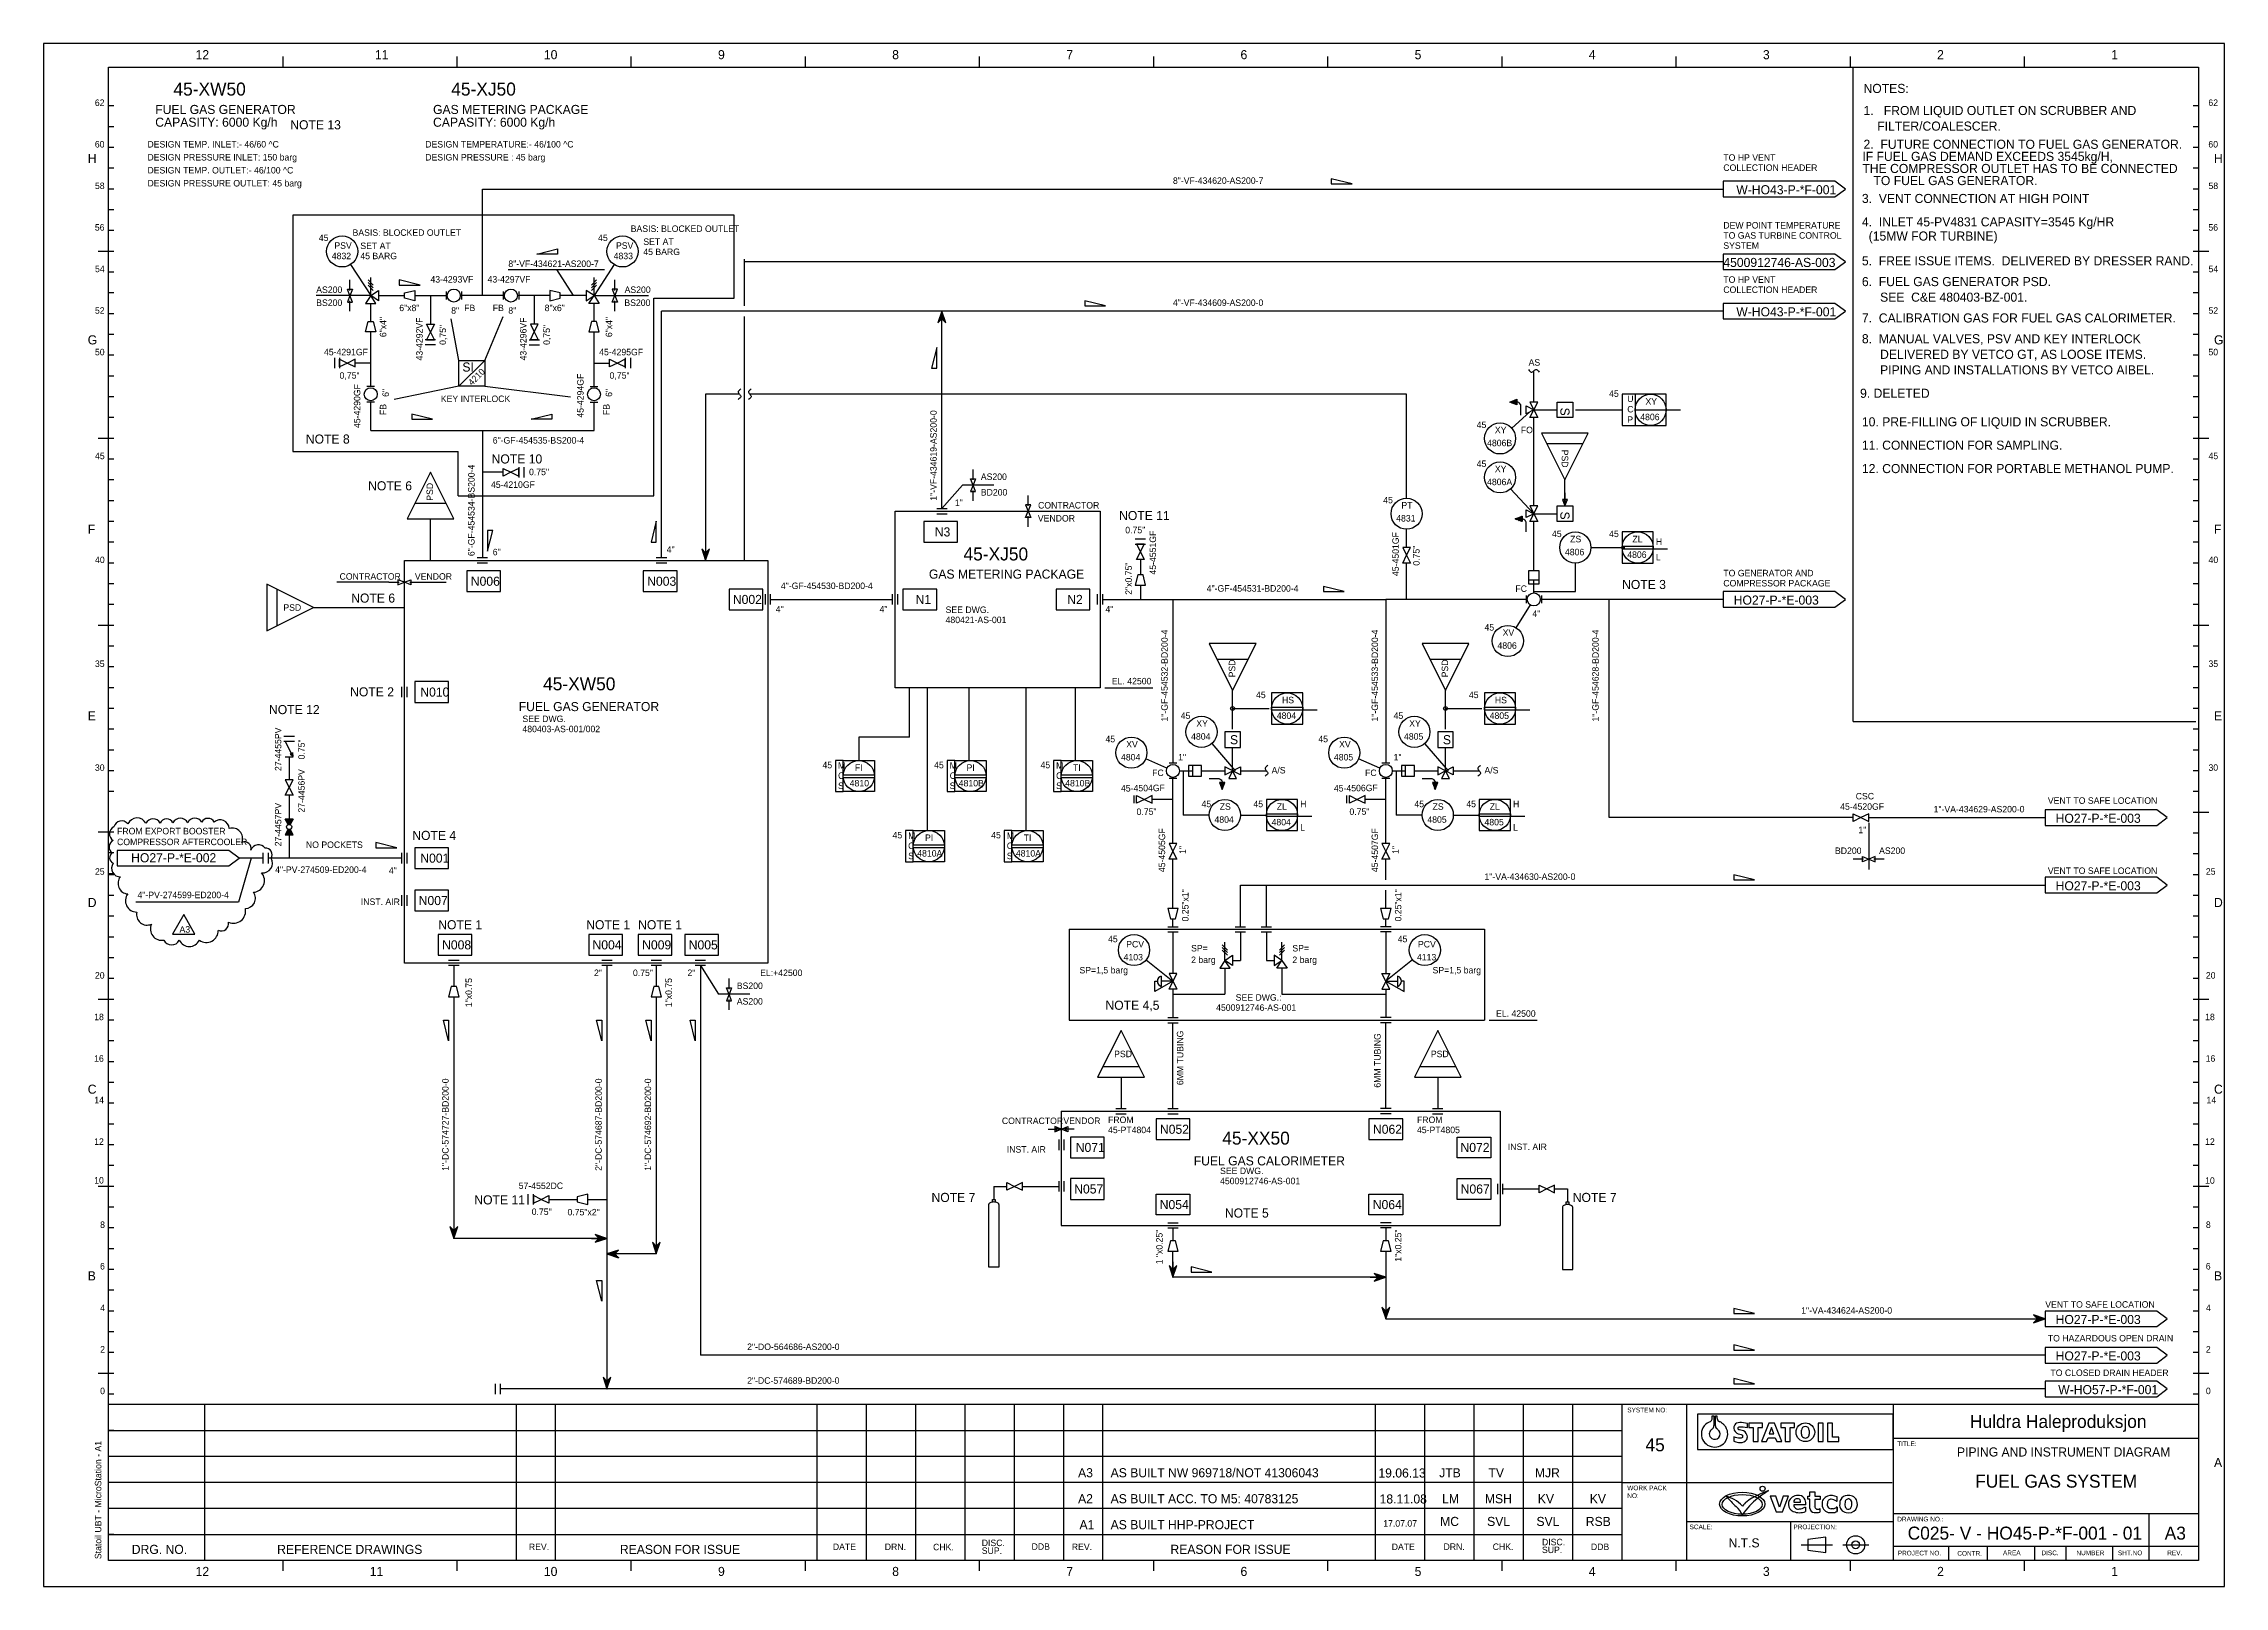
# Model space of a CAD drawing. Extents: x 0 to 840, y 0 to 594.
import ezdxf

# ---------------------------------------------------------------- set-up
doc = ezdxf.new("R2010")
doc.units = 0
for name, color, linetype in [('01-LIN-025-A', 7, 'Continuous'), ('08-LIN-050-A', 7, 'Continuous'), ('14-LIN-025-DASH', 7, 'Continuous'), ('18-LIN-025-SP', 7, 'Continuous'), ('34-TXT-018', 7, 'Continuous'), ('35-TXT-025', 7, 'Continuous'), ('36-TXT-035', 7, 'Continuous'), ('37-TXT-050', 7, 'Continuous'), ('43-', 7, 'Continuous'), ('50-REV-035-TRNG', 7, 'Continuous'), ('51-REV-035-CLD', 7, 'Continuous')]:
    doc.layers.add(name, color=color, linetype=linetype)

msp = doc.modelspace()

# ---------------------------------------------------------------- texts
at = {"layer": '01-LIN-025-A'}
for s, height, p in [('BASIS: BLOCKED OUTLET', 2.5, (119, 520)), ('BASIS: BLOCKED OUTLET', 2.5, (226.14, 521.5)), ('45 BARG', 2.5, (122, 511)), ('SET AT', 2.5, (122, 514.9)), ('45 BARG', 2.5, (231, 512.6)), ('SET AT', 2.5, (231, 516.5)), ('SI', 3.5, (161.31, 467.73)), ('C', 2.5, (610, 452)), ('U', 2.5, (610, 456)), ('P', 2.5, (610, 448)), ('N3', 3.499, (343.27, 404.25)), ('N006', 3.499, (164.55, 385.25)), ('N003', 3.499, (232.49, 385.25)), ('N002', 3.499, (265.49, 378.25)), ('N1', 3.499, (335.87, 378.25)), ('N2', 3.499, (394.27, 378.25)), ('N010', 3.499, (145.09, 342.59)), ('N001', 3.499, (145.09, 278.64)), ('N007', 3.499, (144.48, 262.32)), ('N008', 3.499, (153.49, 245.25)), ('N004', 3.499, (211.42, 245.25)), ('N009', 3.499, (230.55, 245.25)), ('N005', 3.499, (248.49, 245.25)), ('N052', 3.499, (429.98, 174.25)), ('N062', 3.499, (512.04, 174.25)), ('N071', 3.499, (397.57, 167.25)), ('N072', 3.499, (545.76, 167.25)), ('N057', 3.499, (396.97, 151.25)), ('N067', 3.499, (545.83, 151.25)), ('N054', 3.499, (429.91, 145.25)), ('N064', 3.499, (511.98, 145.25))]:
    msp.add_text(s, height=height, dxfattribs=at).set_placement(p)
for s, p in [('45-4501GF', (522, 389)), ('0.75"', (530, 393))]:
    msp.add_text(s, height=2.5, rotation=90, dxfattribs=at).set_placement(p)
at = {"layer": '34-TXT-018'}
for s, p in [('SYSTEM NO:', (610, 67)), ('TITLE:', (714, 54)), ('WORK PACK', (610, 37)), ('NO:', (610, 34)), ('DRAWING NO.:', (714, 25)), ('SCALE:', (634, 22)), ('PROJECTION:', (674, 22)), ('PROJECT NO.', (714.19, 11.92)), ('CONTR.', (737.12, 11.81)), ('AREA', (754.73, 12.01)), ('DISC.', (769.53, 12)), ('NUMBER', (783, 12)), ('SHT.NO', (799, 12)), ('REV.', (818, 12))]:
    msp.add_text(s, height=1.8, dxfattribs=at).set_placement(p)
at = {"layer": '35-TXT-025'}
for s, p in [('62', (19.74, 570)), ('62', (833.84, 570)), ('60', (19.73, 554)), ('DESIGN TEMP. INLET:- 46/60 ^C', (40, 554)), ('DESIGN TEMPERATURE:- 46/100 ^C', (147, 554)), ('60', (833.83, 554)), ('DESIGN PRESSURE INLET: 150 barg', (40, 549)), ('DESIGN TEMP. OUTLET:- 46/100 ^C', (40, 544)), ('DESIGN PRESSURE : 45 barg ', (147, 549)), ('TO HP VENT', (647, 548.9)), ('COLLECTION HEADER', (647, 545)), ('58', (19.77, 538)), ('DESIGN PRESSURE OUTLET: 45 barg ', (40, 539)), ('8"-VF-434620-AS200-7', (435, 540)), ('58', (833.87, 538)), ('56', (19.74, 522)), ('TO GAS TURBINE CONTROL', (647, 518.9)), ('DEW POINT TEMPERATURE', (647, 522.8)), ('56', (833.84, 522)), ('45', (106, 518)), ('4832', (111, 511)), ('PSV', (112, 515)), ('45', (213.57, 518)), ('4833', (219.57, 511)), ('PSV', (220.47, 515)), ('SYSTEM', (647, 515)), ('54', (19.8, 506)), ('43-4293VF', (149, 502)), ('43-4297VF', (171, 502)), ('8"-VF-434621-AS200-7', (179, 508)), ('TO HP VENT', (647, 501.9)), ('54', (833.9, 506)), ('AS200', (105, 498)), ('AS200', (223.79, 498)), ('COLLECTION HEADER', (647, 498)), ('52', (19.77, 490)), ('BS200', (105, 493)), ('6"x8"', (137, 491)), ('8"', (157, 490)), ('FB', (162, 491)), ('FB', (173, 491)), ('8"', (179, 490)), ('8"x6"', (193, 491)), ('BS200', (223.69, 493)), ('4"-VF-434609-AS200-0', (435, 493)), ('52', (833.87, 490)), ('50', (19.77, 474)), ('45-4291GF', (108, 474)), ('45-4295GF', (214, 474)), ('AS', (572, 470)), ('50', (833.86, 474)), ('0,75"', (114, 465)), ('0,75"', (218, 465)), ('KEY INTERLOCK', (153, 456)), ('45', (603, 458)), ('XY', (617, 455)), ('45', (552, 446)), ('XY', (559, 444)), ('FO', (569, 444)), ('4806', (615, 449)), ('6"-GF-454535-BS200-4', (173, 440)), ('4806B', (556, 439)), ('45', (19.8, 434)), ('0.75"', (186.98, 427.84)), ('AS200', (361, 426)), ('45', (552, 431)), ('XY', (559, 429)), ('45', (833.9, 434)), ('45-4210GF', (172.33, 422.96)), ('BD200', (361, 420)), ('4806A', (556, 424)), ('1"', (351, 416)), ('VENDOR', (382.96, 410)), ('CONTRACTOR', (383.05, 415)), ('45', (516, 417)), ('4831', (521, 410)), ('PT', (523, 415)), ('0.75"', (416.64, 405.47)), ('45', (581, 404)), ('ZS', (588, 402)), ('45', (603, 404)), ('ZL', (612, 402)), ('H', (621, 401)), ('40', (19.8, 394)), ('6"', (173, 397)), ('4"', (240, 398)), ('4806', (586, 397)), ('4806', (610, 396)), ('L', (621, 395)), ('40', (833.9, 394)), ('CONTRACTOR', (114, 387.6)), ('VENDOR', (143, 387.6)), ('4"-GF-454530-BD200-4', (284, 384)), ('TO GENERATOR AND ', (647, 388.9)), ('COMPRESSOR PACKAGE', (647, 385)), ('4"-GF-454531-BD200-4', (448, 383)), ('FC', (566.92, 382.9)), ('4"', (282, 375)), ('4"', (322, 375)), ('480421-AS-001', (347.43, 370.88)), ('SEE DWG. ', (347.43, 374.78)), ('4"', (409, 375)), ('45', (555, 368)), ('4"', (573.47, 373.3)), ('4806', (560, 361)), ('XV', (562, 366)), ('35', (19.77, 354)), ('35', (833.87, 354)), ('EL. 42500', (411.46, 347.3)), ('45', (467, 342)), ('45', (549, 342)), ('45', (438, 334)), ('4804', (475, 334)), ('HS', (477, 340)), ('45', (520, 334)), ('4805', (557, 334)), ('HS', (559, 340)), ('480403-AS-001/002', (184.43, 328.88)), ('SEE DWG. ', (184.43, 332.78)), ('4804', (442, 326)), ('XY', (444, 331)), ('4805', (524, 326)), ('XY', (526, 331)), ('45', (409, 325)), ('4804', (415, 318)), ('XV', (417, 323)), ('1"', (437, 318)), ('45', (491, 325)), ('4805', (497, 318)), ('XV', (499, 323)), ('1"', (520, 318)), ('30', (19.77, 314)), ('45', (300, 315)), ('C', (306, 310.9)), ('M', (306, 314.8)), ('FI', (312.5, 314)), ('45', (343, 315)), ('C', (349, 310.9)), ('M', (349, 314.8)), ('PI', (355.5, 314)), ('45', (384, 315)), ('C', (390, 310.9)), ('M', (390, 314.8)), ('TI', (396.5, 314)), ('FC', (427, 312)), ('A/S', (473, 313)), ('FC', (509, 312)), ('A/S', (555, 313)), ('30', (833.86, 314)), ('S', (306, 307)), ('4810', (310.5, 308)), ('S', (349, 307)), ('4810B', (352.5, 308)), ('S', (390, 307)), ('4810B', (393.5, 308)), ('45', (446, 300)), ('45', (466, 300)), ('H', (484, 300)), ('45', (528, 300)), ('45', (548, 300)), ('H', (566, 300)), ('CSC', (698, 303)), ('VENT TO SAFE LOCATION', (772, 301.3)), ('4804', (451, 294)), ('ZS', (453, 299)), ('4804', (473, 293)), ('ZL', (475, 299)), ('4805', (533, 294)), ('ZS', (535, 299)), ('4805', (555, 293)), ('ZL', (557, 299)), ('45-4520GF', (692, 299)), ('1"-VA-434629-AS200-0', (728, 298)), ('COMPRESSOR AFTERCOOLER', (28.29, 285.39)), ('FROM EXPORT BOOSTER', (28.29, 289.56)), ('NO POCKETS', (101.04, 284.3)), ('45', (327, 288)), ('C', (333, 283.9)), ('M', (333, 287.8)), ('PI', (339.5, 287)), ('45', (365, 288)), ('C', (371, 283.9)), ('M', (371, 287.8)), ('TI', (377.5, 287)), ('L', (484, 291)), ('L', (566, 291)), ('1"', (699, 290)), ('4"-PV-274509-ED200-4', (89.17, 274.7)), ('S', (333, 280)), ('4810A', (336.5, 281)), ('S', (371, 280)), ('4810A', (374.5, 281)), ('BD200', (690, 282)), ('AS200', (707, 282)), ('25', (19.77, 274)), ('4"', (133, 274.39)), ('1"-VA-434630-AS200-0', (555, 272)), ('VENT TO SAFE LOCATION', (772, 274.3)), ('25', (832.87, 274)), ('4"-PV-274599-ED200-4', (36.16, 264.97)), ('INST. AIR', (122.19, 262.36)), ('45', (410, 248)), ('PCV', (417, 246)), ('SP=', (442, 244.46)), ('SP=', (481, 244.46)), ('45', (521.57, 248)), ('PCV', (529.38, 246)), ('20', (19.77, 234)), ('2"', (212, 235)), ('0.75"', (227, 235)), ('2"', (248, 235)), ('EL:+42500', (276, 235)), ('SP=1,5 barg', (399, 236)), ('4103', (416, 241)), ('2 barg', (442, 240)), ('2 barg', (481, 240)), ('4113', (529, 241)), ('SP=1,5 barg', (535, 236)), ('20', (832.86, 234)), ('BS200', (267, 230)), ('SEE DWG.:', (459.17, 225.5)), ('18', (19.48, 218)), ('AS200', (267, 224)), ('4500912746-AS-001', (451.63, 221.6)), ('EL. 42500', (559.46, 219.3)), ('18', (832.58, 218)), ('16', (19.45, 202)), ('PSD', (412.35, 203.75)), ('PSD', (534.35, 203.75)), ('16', (832.79, 202)), ('14', (19.52, 186)), ('14', (833.11, 186)), ('CONTRACTOR', (369.11, 178)), ('VENDOR', (392.78, 178.04)), ('45-PT4804', (410, 174.5)), ('FROM', (410, 178.4)), ('45-PT4805', (529, 174.5)), ('FROM', (529, 178.4)), ('12', (19.48, 170)), ('INST. AIR', (371, 167)), ('INST. AIR', (564, 168)), ('12', (832.58, 170)), ('SEE DWG. ', (453.15, 158.74)), ('10', (19.48, 155.1)), ('57-4552DC', (183, 153)), ('4500912746-AS-001', (453.15, 154.84)), ('10', (832.58, 155)), ('0.75"', (188, 143)), ('0.75"x2"', (201.79, 142.83)), ('8', (21.78, 138)), ('8', (832.88, 138)), ('6', (21.74, 122)), ('6', (832.84, 122)), ('VENT TO SAFE LOCATION', (771, 107.3)), ('4', (21.81, 106)), ('1"-VA-434624-AS200-0', (677, 105)), ('4', (832.91, 106)), ('2', (21.78, 90)), ('2"-DO-564686-AS200-0', (271, 91)), ('TO HAZARDOUS OPEN DRAIN', (772, 94.3)), ('2', (832.88, 90)), ('0', (21.77, 74)), ('2"-DC-574689-BD200-0', (271, 78)), ('TO CLOSED DRAIN HEADER', (773, 81)), ('0', (832.87, 74)), ('17.07.07', (516, 23)), ('DISC.', (361.36, 15.5)), ('DISC.', (577.15, 15.81)), ('REV.', (186.91, 13.97)), ('DATE', (304, 14)), ('DRN.', (324, 14)), ('CHK.', (342.6, 13.89)), ('SUP.', (361.36, 12.5)), ('DDB', (380.56, 14.07)), ('REV.', (396.05, 13.96)), ('DATE', (519.26, 13.98)), ('DRN.', (539.22, 14.04)), ('CHK.', (558.17, 14.01)), ('SUP.', (577.15, 12.81)), ('DDB', (596, 14))]:
    msp.add_text(s, height=2.5, dxfattribs=at).set_placement(p)
for s, rotation, p in [('6"x4"', 90, (132, 481)), ('43-4292VF', 90, (146, 472)), ('43-4296VF', 90, (186, 472)), ('6"x4"', 90, (219, 481)), ('0,75"', 90, (155, 478)), ('0,75"', 90, (195, 478)), ('45-4290GF', 90, (122, 446)), ('4210', 45, (165, 462.17)), ('45-4294GF', 90, (208, 450)), ('FB', 90, (132, 451)), ('6"', 90, (133, 458)), ('FB', 90, (218, 451)), ('6"', 90, (219, 458)), ('1"-VF-434619-AS200-0', 90, (344, 418)), ('PSD', 270, (584.75, 437.65)), ('6"-GF-454534-BS200-4', 90, (166, 396.68)), ('PSD', 90, (150, 418)), ('45-4551GF', 90, (428.48, 389.57)), ('2"x0.75"', 90, (419.16, 381.79)), ('PSD', 360, (92.35, 375.63)), ('1"-GF-454532-BD200-4', 90, (433, 333)), ('1"-GF-454533-BD200-4', 90, (514, 333)), ('1"-GF-454628-BD200-4', 90, (599, 333)), ('PSD', 90, (459, 350)), ('PSD', 90, (541, 350)), ('27-4455PV', 90, (91.58, 313.93)), ('0.75"', 90, (100.58, 318.39)), ('27-4456PV', 90, (100.58, 297.93)), ('45-4504GF', 0.75, (415, 306)), ('45-4506GF', 0.75, (497, 306)), ('27-4457PV', 90, (91.58, 284.93)), ('0.75"', 0.75, (421, 297)), ('0.75"', 0.75, (503, 297)), ('45-4505GF', 90, (432, 275)), ('45-4507GF', 90, (514, 275)), ('1"', 90, (440, 282)), ('1"', 90, (522, 282)), ('0.25"x1"', 90, (441, 256)), ('0.25"x1"', 90, (523, 256)), ('1"x0.75', 90, (165, 223)), ('1"x0.75', 90, (242, 223)), ('6MM TUBING', 90, (439, 193)), ('6MM TUBING', 90, (515, 192)), ('1"-DC-574727-BD200-0', 90, (156, 160)), ('2"-DC-574687-BD200-0', 90, (215, 160)), ('1"-DC-574692-BD200-0', 90, (234, 160)), ('1 "x0.25"', 90, (431, 124)), ('1"x0.25"', 90, (523, 125)), ('Statoil UBT - MicroStation - A1', 89.99999, (22.24, 10.48))]:
    msp.add_text(s, height=2.5, rotation=rotation, dxfattribs=at).set_placement(p)
at = {"layer": '36-TXT-035'}
for s, p in [('12', (58.54, 588)), ('11', (127.62, 588)), ('10', (192.7, 588)), ('9', (259.78, 588)), ('8', (326.86, 588)), ('7', (393.94, 588)), ('6', (461.02, 588)), ('5', (528.1, 588)), ('4', (595.18, 588)), ('3', (662.26, 588)), ('2', (729.34, 588)), ('1', (796.42, 588)), ('NOTES:', (701, 575)), ('CAPASITY: 6000 Kg/h', (43, 562)), ('FUEL GAS GENERATOR', (43, 566.9)), ('NOTE 13', (95, 561)), ('GAS METERING PACKAGE', (150, 566.9)), ('CAPASITY: 6000 Kg/h', (150, 562)), ('1.   FROM LIQUID OUTLET ON SCRUBBER AND', (701, 566.5)), (' FILTER/COALESCER.', (705, 560.5)), ('2.  FUTURE CONNECTION TO FUEL GAS GENERATOR.', (701, 553.5)), ('H', (17, 548.06)), ('     THE COMPRESSOR OUTLET HAS TO BE CONNECTED', (694.06, 544.19)), ('     IF FUEL GAS DEMAND EXCEEDS 3545kg/H,', (694.06, 548.84)), ('H', (836, 548.06)), ('W-HO43-P-*F-001', (652, 536)), ('   TO FUEL GAS GENERATOR.', (700.93, 539.53)), ('3.  VENT CONNECTION AT HIGH POINT', (700.38, 532.63)), ('4.  INLET 45-PV4831 CAPASITY=3545 Kg/HR', (700.38, 523.63)), ('  (15MW FOR TURBINE)', (700.38, 518.17)), ('4500912746-AS-003', (647, 508)), ('5.  FREE ISSUE ITEMS.  DELIVERED BY DRESSER RAND.', (700.38, 508.63)), ('6.  FUEL GAS GENERATOR PSD.', (700.38, 500.63)), ('SEE  C&E 480403-BZ-001.', (707.38, 494.63)), ('W-HO43-P-*F-001', (652, 489)), ('7.  CALIBRATION GAS FOR FUEL GAS CALORIMETER.', (700.38, 486.63)), ('G', (17, 478.19)), ('8.  MANUAL VALVES, PSV AND KEY INTERLOCK ', (700.38, 478.63)), ('G', (836, 478.19)), ('DELIVERED BY VETCO GT, AS LOOSE ITEMS.', (707.38, 472.63)), ('PIPING AND INSTALLATIONS BY VETCO AIBEL.', (707.38, 466.63)), (' 9. DELETED', (698.38, 457.63)), ('10. PRE-FILLING OF LIQUID IN SCRUBBER.', (700.38, 446.64)), ('NOTE 8', (101, 440)), ('11. CONNECTION FOR SAMPLING.', (700.38, 437.64)), ('NOTE 10', (172.55, 432.34)), ('12. CONNECTION FOR PORTABLE METHANOL PUMP.', (700.38, 428.64)), ('NOTE 6', (125, 422)), ('NOTE 11', (414.26, 410.56)), ('F', (17, 405.31)), ('F', (836, 405.31)), ('GAS METERING PACKAGE', (341, 388)), ('NOTE 3', (608, 384)), ('NOTE 6', (118.47, 378.77)), ('HO27-P-*E-003', (651, 378)), ('NOTE 2', (118.06, 342.67)), ('E', (17, 333.44)), ('NOTE 12', (86.81, 335.83)), ('FUEL GAS GENERATOR', (183, 337)), ('E', (836, 333.44)), ('S', (456.98, 324.24)), ('S', (538.98, 324.24)), ('HO27-P-*E-003', (775, 294)), ('NOTE 4', (142, 287.39)), ('HO27-P-*E-002', (33.71, 278.79)), ('HO27-P-*E-003', (775, 268)), ('D', (17, 261.56)), ('D', (836, 261.56)), ('NOTE 1', (152, 253)), ('NOTE 1', (209, 253)), ('NOTE 1', (229, 253)), ('NOTE 4,5', (409, 222)), ('C', (17, 189.69)), ('C', (836, 189.69)), ('FUEL GAS CALORIMETER', (443, 162.08)), ('NOTE 7', (342, 148)), ('NOTE 7', (589, 148)), ('NOTE 11', (165.9, 147.06)), ('NOTE 5', (455, 142)), ('B', (17, 117.81)), ('B', (836, 117.81)), ('HO27-P-*E-003', (775, 101)), ('HO27-P-*E-003', (775, 87)), ('W-HO57-P-*F-001', (776, 74)), ('PIPING AND INSTRUMENT DIAGRAM', (737, 50)), ('A3', (398.46, 42)), ('AS BUILT NW 969718/NOT 41306043', (411, 42)), ('19.06.13', (514.14, 41.91)), ('JTB', (537.55, 42)), ('TV', (556.54, 42)), ('MJR', (574.42, 42)), ('A', (836, 45.94)), ('A2', (398.46, 32)), ('AS BUILT ACC. TO M5: 40783125', (411, 32)), ('18.11.08', (514.6, 31.91)), ('LM', (538.67, 32)), ('MSH', (555.15, 32)), ('KV', (575.54, 32)), ('KV', (595.54, 32)), ('A1', (399, 22)), ('AS BUILT HHP-PROJECT', (411, 22)), ('MC', (537.92, 23.25)), ('SVL', (556.02, 23.25)), ('SVL', (575.02, 23.25)), ('RSB', (594.02, 23.25)), ('N.T.S', (649, 15)), ('DRG. NO.', (33.96, 12.49)), ('REFERENCE DRAWINGS', (89.96, 12.49)), ('REASON FOR ISSUE', (221.96, 12.49)), ('REASON FOR ISSUE', (434.03, 12.51)), ('12', (58.54, 4)), ('11', (125.62, 4)), ('10', (192.7, 4)), ('9', (259.78, 4)), ('8', (326.86, 4)), ('7', (393.94, 4)), ('6', (461.02, 4)), ('5', (528.1, 4)), ('4', (595.18, 4)), ('3', (662.26, 4)), ('2', (729.34, 4)), ('1', (796.42, 4))]:
    msp.add_text(s, height=3.5, dxfattribs=at).set_placement(p)
for p in [(584.24, 453.85), (584.24, 413.85)]:
    msp.add_text('S', height=3.5, rotation=270, dxfattribs=at).set_placement(p)
at = {"layer": '37-TXT-050'}
for s, p in [('45-XW50', (50, 574)), ('45-XJ50', (157, 574)), ('45-XJ50', (354.32, 395)), ('45-XW50', (192.38, 345)), ('45-XX50', (454, 170.08)), ('Huldra Haleproduksjon', (742, 61)), ('45', (617, 52)), ('FUEL GAS SYSTEM', (744, 38)), ('C025- V - HO45-P-*F-001 - 01', (718, 18)), ('A3', (817, 18))]:
    msp.add_text(s, height=5, dxfattribs=at).set_placement(p)
at = {"layer": '50-REV-035-TRNG'}
msp.add_text('A3', height=2.5, dxfattribs=at).set_placement((52.34, 251.69))

# ---------------------------------------------------------------- blocks, each defined once
blk = doc.blocks.new('VETHOF')
at = {"layer": '35-TXT-025'}
for p, q in [((0.41, -1.3), (1.85, -5.04)), ((0.41, -1.31), (0.42, -1.31)), ((1.85, -5.04), (3.31, -5.04)), ((3.31, -5.04), (4.76, -1.31)), ((8.91, -3.39), (6.02, -3.39)), ((6.02, -3.39), (6.02, -3.39)), ((6.04, -2.75), (7.66, -2.75)), ((6.04, -2.75), (6.04, -2.75)), ((7.16, -1.93), (6.63, -1.93)), ((8.68, -3.97), (8.83, -3.97)), ((8.83, -3.97), (8.87, -4.96)), ((9.39, -2.06), (9.39, -1.28)), ((9.39, -1.28), (9.86, -1.28)), ((9.85, -2.06), (9.39, -2.06)), ((9.85, -4.22), (9.85, -2.06)), ((9.86, -1.28), (9.86, -0.24)), ((9.86, -0.24), (11.07, -0.24)), ((10.74, -3.85), (10.72, -3.83)), ((11.07, -0.24), (11.07, -1.28)), ((11.07, -1.28), (12.33, -1.28)), ((12.33, -2.08), (11.07, -2.08)), ((11.07, -2.08), (11.07, -3.93)), ((12.29, -4.26), (12.29, -5.14)), ((12.33, -1.28), (12.33, -2.08)), ((14.1, -3.62), (14.1, -3.06)), ((15.49, -4.35), (14.99, -4.35)), ((16.41, -3.92), (16.21, -3.92)), ((16.22, -2.53), (16.41, -2.53)), ((16.41, -2.53), (16.41, -1.5)), ((16.41, -3.92), (16.41, -4.95)), ((16.41, -4.95), (16.41, -3.92)), ((14.64, -5.24), (15.22, -5.23))]:
    blk.add_line(p, q, dxfattribs=at)
for points in [[(2.6, -3.94), (1.73, -1.3), (0.41, -1.3)], [(4.76, -1.31), (3.49, -1.3), (2.6, -3.94)]]:
    blk.add_lwpolyline(points, dxfattribs=at)
blk.add_circle((-1.43, 0.48), 0.605, dxfattribs=at)
for centre, radius, start, end in [((13.93, -22.68), 26.62, 121.5563, 128.3285), ((37.25, 42.28), 64.41, 222.5947, 225.7032), ((-14.08, -13.49), 12.79, 62.6066, 72.1906), ((-11.71, -8.47), 7.25, 41.0115, 61.0067), ((-14.02, -10.14), 8.92, 28.965, 45.1389), ((-3.16, -5.6), 3.6, 124.7387, 147.7308), ((8.37, -15.52), 17.55, 128.5803, 146.05), ((6.12, -18.57), 19.56, 108.2412, 125.4198), ((6.77, -3.21), 1.99, 154.3487, 183.6218), ((6.54, -3.31), 1.76, 180.9147, 248.3029), ((6.95, -3.34), 2.21, 78.1818, 153.4256), ((7.4, -1.55), 3.72, 246.066, 293.4026), ((7.11, -3.3), 1.1, 184.8601, 284.5167), ((7.34, -2.01), 2.35, 271.2552, 305.2681), ((7.31, -2.69), 1.52, 17.8896, 86.6586), ((6.01, -3.18), 2.91, 355.735, 19.13), ((10.95, -4.11), 1.11, 185.5058, 268.5279), ((11.23, 0.94), 6.17, 267.1617, 279.8493), ((11.68, -3.8), 0.621, 192.7792, 272.2628), ((11.84, -3.73), 0.699, 259.1117, 310.2572), ((14.63, -3.05), 1.82, 106.958, 189.6818), ((14.73, -3.35), 1.9, 180.2152, 267.4856), ((15.01, -4.27), 3.11, 63.2083, 107.2021), ((15.01, -2.96), 0.922, 90.9584, 186.0164), ((14.92, -4.02), 1.98, 48.9228, 87.6766), ((15.36, -3.23), 2.01, 265.9477, 301.2036), ((15.3, -3.22), 1.15, 279.5929, 322.5462), ((18.79, -3.46), 1.78, 170.4912, 263.3791), ((18.97, -3.03), 1.94, 151.7643, 183.9277), ((19.79, -3.3), 1.57, 162.7412, 208.9148), ((19.14, -2.82), 0.849, 86.3191, 180.85), ((19.09, -3.62), 0.807, 212.7849, 321.122), ((19.18, -3.11), 2.2, 254.0775, 321.1567), ((19.2, -3.25), 2.12, 29.0189, 101.4145), ((19.02, -2.88), 0.922, 8.7879, 79.0575), ((17.23, -3.04), 2.72, 336.4872, 6.4609), ((18.68, -3.2), 2.57, 329.8764, 22.4066)]:
    blk.add_arc(centre, radius, start, end, dxfattribs=at)
for centre, major_axis, ratio in [((-6.29, -3.19), (5.4, 0), 0.528293), ((-6.29, -3.28), (4.78, 0), 0.49425)]:
    blk.add_ellipse(centre, major_axis=major_axis, ratio=ratio, dxfattribs=at)
for centre, major_axis, ratio, start_param, end_param in [((6.66, -2.64), (0, -0.712), 0.880856, 3.185051, 4.854658), ((7.04, -2.64), (0, 0.717), 0.880776, 4.56178, 6.095477), ((15.03, -3.61), (-0.934, 0), 0.790089, 0.002176, 1.522775), ((18.68, -3.23), (0, 2.06), 0.822978, 6.225398, 7.281168)]:
    blk.add_ellipse(centre, major_axis=major_axis, ratio=ratio, start_param=start_param, end_param=end_param, dxfattribs=at)

# ---------------------------------------------------------------- linework, layer by layer
at = {"layer": '01-LIN-025-A'}
for p, q in [((697, 333), (697, 585)), ((118.26, 508.96), (126, 497)), ((179, 507), (216, 507)), ((197.5, 507), (204, 497)), ((219.74, 508.96), (212, 497)), ((114, 497), (105, 497)), ((224, 497), (233, 497)), ((159.99, 472.05), (157, 488)), ((169.99, 472.05), (177, 489)), ((159.99, 462.05), (135, 457)), ((169.99, 462.05), (203, 458)), ((565.48, 445.99), (572.5, 452.25)), ((176.99, 428.96), (169, 428.96)), ((346, 415), (354, 424)), ((565.08, 422.6), (574, 413)), ((525, 400), (525, 407)), ((422.48, 395.34), (422.48, 389.43)), ((133, 386.6), (113, 386.6)), ((145, 386.6), (155, 386.6)), ((590, 383), (590, 394)), ((422.48, 385.43), (422.48, 380)), ((574, 383), (590, 383)), ((567.18, 369.09), (572.68, 377.88)), ((408.78, 346), (427.24, 346)), ((697, 333), (829, 333)), ((94.58, 319.39), (94.58, 310.39)), ((449.93, 324.47), (459, 314)), ((531.93, 324.47), (541, 314)), ((308, 306), (308, 318)), ((308, 318), (320, 318)), ((308, 312.5), (320, 312.5)), ((308, 311.5), (320, 311.5)), ((320, 318), (320, 306)), ((351, 306), (351, 318)), ((351, 318), (363, 318)), ((351, 312.5), (363, 312.5)), ((351, 311.5), (363, 311.5)), ((363, 318), (363, 306)), ((392, 306), (392, 318)), ((392, 318), (404, 318)), ((392, 312.5), (404, 312.5)), ((392, 311.5), (404, 311.5)), ((404, 318), (404, 306)), ((432.71, 315), (424.5, 318.6)), ((439, 314), (439, 297)), ((514.71, 315), (506.5, 318.6)), ((521, 314), (521, 297)), ((94.58, 304.59), (94.58, 295.39)), ((320, 306), (308, 306)), ((363, 306), (351, 306)), ((404, 306), (392, 306)), ((420, 301.5), (420, 304.5)), ((435, 303), (427, 303)), ((502, 301.5), (502, 304.5)), ((517, 303), (509, 303)), ((449, 297), (439, 297)), ((531, 297), (521, 297)), ((703, 294), (703, 288)), ((94.58, 289.59), (94.58, 280.39)), ((335, 279), (335, 291)), ((335, 291), (347, 291)), ((347, 291), (347, 279)), ((373, 279), (373, 291)), ((373, 291), (385, 291)), ((385, 291), (385, 279)), ((335, 285.5), (347, 285.5)), ((335, 284.5), (347, 284.5)), ((347, 279), (335, 279)), ((373, 285.5), (385, 285.5)), ((373, 284.5), (385, 284.5)), ((385, 279), (373, 279)), ((435, 254), (435, 257)), ((517, 254), (517, 257)), ((253, 239), (260, 228)), ((424.68, 241.25), (435, 233)), ((527.32, 241.25), (517, 233)), ((435, 184), (435, 217)), ((517, 184), (517, 217)), ((556.78, 218), (575.24, 218)), ((25, 60), (608, 60)), ((677.1, 58.6), (677.1, 60.09)), ((680.1, 60.07), (680.1, 58.6)), ((677, 16), (689, 16)), ((693, 16), (703, 16)), ((712.5, 15.5), (830, 15.5))]:
    msp.add_line(p, q, dxfattribs=at)
for points in [[(92.08, 589), (92.08, 585)], [(159.16, 589), (159.16, 585)], [(226.24, 589), (226.24, 585)], [(293.32, 589), (293.32, 585)], [(360.4, 589), (360.4, 585)], [(427.48, 589), (427.48, 585)], [(494.56, 589), (494.56, 585)], [(561.64, 589), (561.64, 585)], [(628.72, 589), (628.72, 585)], [(695.8, 589), (695.8, 585)], [(762.88, 589), (762.88, 585)], [(27, 570), (25, 570)], [(830, 570), (828, 570)], [(27, 562), (25, 562)], [(830, 562), (828, 562)], [(27, 554), (25, 554)], [(27, 546), (25, 546)], [(830, 554), (828, 554)], [(830, 546), (828, 546)], [(27, 538), (25, 538)], [(690, 541), (647, 541)], [(647, 541), (647, 535)], [(694, 538), (690, 541)], [(690, 535), (694, 538)], [(830, 538), (828, 538)], [(27, 530), (25, 530)], [(647, 535), (690, 535)], [(830, 530), (828, 530)], [(27, 522), (25, 522)], [(830, 522), (828, 522)], [(25, 514), (21, 514)], [(27, 514), (25, 514)], [(690, 513), (647, 513)], [(647, 513), (647, 507)], [(694, 510), (690, 513)], [(830, 514), (828, 514)], [(834, 514), (830, 514)], [(27, 506), (25, 506)], [(647, 507), (690, 507)], [(690, 507), (694, 510)], [(830, 506), (828, 506)], [(27, 498), (25, 498)], [(126, 497), (114, 497)], [(118, 502), (118, 503)], [(118, 499), (118, 502)], [(126, 497), (124, 494), (128, 494), (126, 497), (129, 499), (129, 495), (126, 497)], [(125, 503), (127, 501)], [(125, 502), (127, 500)], [(125, 501), (127, 499)], [(126, 497), (126, 504)], [(139, 498), (143, 499)], [(139, 496), (139, 498)], [(143, 495), (139, 496)], [(143, 499), (143, 495)], [(155, 498.5), (155, 495.5)], [(161, 498.5), (161, 495.5)], [(177, 498.5), (177, 495.5)], [(183, 498.5), (183, 495.5)], [(199, 498), (195, 499)], [(195, 499), (195, 495)], [(195, 495), (199, 496)], [(199, 496), (199, 498)], [(212, 497), (214, 494), (210, 494), (212, 497), (209, 499), (209, 495), (212, 497)], [(213, 503), (211, 501)], [(213, 502), (211, 500)], [(213, 501), (211, 499)], [(212, 497), (212, 504)], [(212, 497), (224, 497)], [(220, 502), (220, 503)], [(220, 499), (220, 502)], [(830, 498), (828, 498)], [(27, 490), (25, 490)], [(118, 492), (118, 495)], [(118, 491), (118, 492)], [(220, 492), (220, 495)], [(220, 491), (220, 492)], [(344.5, 486.5), (346, 488), (347.5, 486.5), (346, 491), (344.5, 486.5)], [(345.3, 487.3), (344.77, 487.3)], [(345.4, 487.4), (344.8, 487.4)], [(345.5, 487.5), (344.83, 487.5)], [(345.6, 487.6), (344.87, 487.6)], [(345.7, 487.7), (344.9, 487.7)], [(345.8, 487.8), (344.93, 487.8)], [(345.9, 487.9), (344.97, 487.9)], [(346, 488), (345, 488)], [(346.97, 488.1), (345.03, 488.1)], [(346.93, 488.2), (345.07, 488.2)], [(346.9, 488.3), (345.1, 488.3)], [(346.87, 488.4), (345.13, 488.4)], [(346.83, 488.5), (345.17, 488.5)], [(346.8, 488.6), (345.2, 488.6)], [(346.77, 488.7), (345.23, 488.7)], [(346.73, 488.8), (345.27, 488.8)], [(346.7, 488.9), (345.3, 488.9)], [(346.67, 489), (345.33, 489)], [(346.63, 489.1), (345.37, 489.1)], [(346.6, 489.2), (345.4, 489.2)], [(346.57, 489.3), (345.43, 489.3)], [(346.53, 489.4), (345.47, 489.4)], [(346.5, 489.5), (345.5, 489.5)], [(346.47, 489.6), (345.53, 489.6)], [(346.43, 489.7), (345.57, 489.7)], [(346.4, 489.8), (345.6, 489.8)], [(346.37, 489.9), (345.63, 489.9)], [(346.33, 490), (345.67, 490)], [(346.3, 490.1), (345.7, 490.1)], [(346.27, 490.2), (345.73, 490.2)], [(346.23, 490.3), (345.77, 490.3)], [(346.2, 490.4), (345.8, 490.4)], [(346.17, 490.5), (345.83, 490.5)], [(346.13, 490.6), (345.87, 490.6)], [(346.1, 490.7), (345.9, 490.7)], [(346.07, 490.8), (345.93, 490.8)], [(346.03, 490.9), (345.97, 490.9)], [(346, 485), (346, 491)], [(347, 488), (346, 488)], [(347.03, 487.9), (346.1, 487.9)], [(347.07, 487.8), (346.2, 487.8)], [(347.1, 487.7), (346.3, 487.7)], [(347.13, 487.6), (346.4, 487.6)], [(347.17, 487.5), (346.5, 487.5)], [(347.2, 487.4), (346.6, 487.4)], [(347.23, 487.3), (346.7, 487.3)], [(690, 494), (647, 494)], [(647, 494), (647, 488)], [(647, 488), (690, 488)], [(694, 491), (690, 494)], [(690, 488), (694, 491)], [(830, 490), (828, 490)], [(27, 482), (25, 482)], [(124, 483), (125, 487)], [(128, 483), (124, 483)], [(125, 487), (127, 487)], [(127, 487), (128, 483)], [(151, 480), (147, 480)], [(187, 480), (191, 480)], [(211, 487), (210, 483)], [(210, 483), (214, 483)], [(213, 487), (211, 487)], [(214, 483), (213, 487)], [(344.6, 486.6), (344.53, 486.6)], [(344.7, 486.7), (344.57, 486.7)], [(344.8, 486.8), (344.6, 486.8)], [(344.9, 486.9), (344.63, 486.9)], [(345, 487), (344.67, 487)], [(345.1, 487.1), (344.7, 487.1)], [(345.2, 487.2), (344.73, 487.2)], [(347.27, 487.2), (346.8, 487.2)], [(347.3, 487.1), (346.9, 487.1)], [(347.33, 487), (347, 487)], [(347.37, 486.9), (347.1, 486.9)], [(347.4, 486.8), (347.2, 486.8)], [(347.43, 486.7), (347.3, 486.7)], [(347.47, 486.6), (347.4, 486.6)], [(830, 482), (828, 482)], [(27, 474), (25, 474)], [(112, 473), (112, 469)], [(114, 473), (114, 469)], [(151, 478), (147, 478)], [(159.99, 462.05), (159.99, 472.05)], [(159.99, 472.05), (169.99, 472.05)], [(159.99, 462.05), (169.99, 472.05)], [(169.99, 472.05), (169.99, 462.05)], [(187, 478), (191, 478)], [(224, 473), (224, 469)], [(226, 473), (226, 469)], [(830, 474), (828, 474)], [(27, 466), (25, 466)], [(127.5, 462), (124.5, 462)], [(169.99, 462.05), (159.99, 462.05)], [(210.5, 462), (213.5, 462)], [(830, 466), (828, 466)], [(27, 458), (25, 458)], [(127.5, 456), (124.5, 456)], [(210.5, 456), (213.5, 456)], [(567.5, 457.05), (567.5, 454.95), (564.8, 456), (567.5, 457.05)], [(564.92, 455.95), (564.85, 456.02)], [(565.15, 455.86), (564.96, 456.06)], [(565.38, 455.77), (565.06, 456.1)], [(565.61, 455.68), (565.16, 456.14)], [(565.85, 455.59), (565.26, 456.18)], [(566.08, 455.5), (565.36, 456.22)], [(566.31, 455.41), (565.46, 456.26)], [(566.54, 455.32), (565.57, 456.3)], [(566.77, 455.23), (565.67, 456.34)], [(567, 455.14), (565.77, 456.38)], [(567.23, 455.05), (565.87, 456.42)], [(567.47, 454.96), (565.97, 456.46)], [(567.5, 455.07), (566.07, 456.5)], [(567.5, 455.21), (566.18, 456.54)], [(567.5, 455.35), (566.28, 456.58)], [(567.5, 455.49), (566.38, 456.61)], [(567.5, 455.64), (566.48, 456.65)], [(567.5, 455.78), (566.58, 456.69)], [(567.5, 455.92), (566.69, 456.73)], [(567.5, 456.06), (566.79, 456.77)], [(567.5, 456.2), (566.89, 456.81)], [(567.5, 456.34), (566.99, 456.85)], [(567.5, 456.49), (567.09, 456.89)], [(567.5, 456.63), (567.2, 456.93)], [(567.5, 456.77), (567.3, 456.97)], [(567.5, 456.91), (567.4, 457.01)], [(569, 451), (569, 454.4)], [(571, 454.5), (574, 453)], [(571, 451.5), (571, 454.5)], [(572.5, 450), (575.5, 456)], [(575.5, 456), (572.5, 456)], [(572.5, 456), (575.5, 450)], [(583, 453), (583, 456)], [(583, 456), (589, 456)], [(589, 456), (589, 450)], [(613, 459), (608, 459), (608, 447), (613, 447)], [(613, 459), (613, 447)], [(625, 459), (613, 459)], [(625, 447), (625, 459)], [(830, 458), (828, 458)], [(27, 450), (25, 450)], [(574, 453), (571, 451.5)], [(575.5, 450), (572.5, 450)], [(574, 453), (583, 453)], [(583, 450), (583, 453)], [(589, 450), (583, 450)], [(613, 453), (630.5, 453)], [(613, 447), (625, 447)], [(830, 450), (828, 450)], [(25, 442), (21, 442)], [(27, 442), (25, 442)], [(579, 440), (593, 440)], [(830, 442), (828, 442)], [(834, 442), (830, 442)], [(27, 434), (25, 434)], [(149, 429), (140, 411)], [(158, 411), (149, 429)], [(182.99, 430.96), (182.99, 426.96)], [(184.99, 430.96), (184.99, 426.96)], [(358, 429), (358, 430)], [(358, 426), (358, 429)], [(830, 434), (828, 434)], [(27, 426), (25, 426)], [(366, 424), (354, 424)], [(358, 419), (358, 422)], [(379.26, 419), (379.26, 420)], [(586, 421), (586, 418)], [(830, 426), (828, 426)], [(27, 418), (25, 418)], [(155, 417), (143, 417)], [(344, 415), (348, 415)], [(344, 413), (348, 413)], [(358, 418), (358, 419)], [(379.26, 416), (379.26, 419)], [(379.26, 409), (379.26, 412)], [(569.5, 412.05), (569.5, 409.95), (566.8, 411), (569.5, 412.05)], [(569.5, 410.49), (568.38, 411.61)], [(569.5, 410.64), (568.48, 411.65)], [(569.5, 410.78), (568.58, 411.69)], [(569.5, 410.92), (568.69, 411.73)], [(569.5, 411.06), (568.79, 411.77)], [(569.5, 411.2), (568.89, 411.81)], [(569.5, 411.34), (568.99, 411.85)], [(569.5, 411.49), (569.09, 411.89)], [(569.5, 411.63), (569.2, 411.93)], [(569.5, 411.77), (569.3, 411.97)], [(569.5, 411.91), (569.4, 412.01)], [(571, 414.5), (574, 413)], [(571, 411.5), (571, 414.5)], [(574, 413), (571, 411.5)], [(572.5, 410), (575.5, 416)], [(575.5, 416), (572.5, 416)], [(572.5, 416), (575.5, 410)], [(574, 413), (583, 413)], [(583, 413), (583, 416)], [(583, 416), (589, 416)], [(583, 410), (583, 413)], [(586.5, 418), (586, 416.75), (585.5, 418)], [(585.5, 418), (586, 417.8), (586.5, 418)], [(589, 416), (589, 410)], [(830, 418), (828, 418)], [(27, 410), (25, 410)], [(140, 411), (149, 411)], [(149, 411), (158, 411)], [(346, 402), (352, 402), (352, 410), (339, 410), (339, 402), (346, 402)], [(379.26, 408), (379.26, 409)], [(420.48, 403.34), (424.48, 403.34)], [(566.92, 410.95), (566.85, 411.02)], [(567.15, 410.86), (566.96, 411.06)], [(567.38, 410.77), (567.06, 411.1)], [(567.61, 410.68), (567.16, 411.14)], [(567.85, 410.59), (567.26, 411.18)], [(568.08, 410.5), (567.36, 411.22)], [(568.31, 410.41), (567.46, 411.26)], [(568.54, 410.32), (567.57, 411.3)], [(568.77, 410.23), (567.67, 411.34)], [(569, 410.14), (567.77, 411.38)], [(569.23, 410.05), (567.87, 411.42)], [(569.47, 409.96), (567.97, 411.46)], [(569.5, 410.07), (568.07, 411.5)], [(569.5, 410.21), (568.18, 411.54)], [(569.5, 410.35), (568.28, 411.58)], [(571, 406), (571, 409.4)], [(575.5, 410), (572.5, 410)], [(589, 410), (583, 410)], [(608, 406), (608, 394)], [(620, 406), (608, 406)], [(620, 394), (620, 406)], [(830, 410), (828, 410)], [(27, 402), (25, 402)], [(171, 396), (167, 396)], [(240, 396), (236, 396)], [(256.5, 399.5), (255, 398), (253.5, 399.5), (255, 395), (256.5, 399.5)], [(253.53, 399.4), (253.6, 399.4)], [(253.57, 399.3), (253.7, 399.3)], [(253.6, 399.2), (253.8, 399.2)], [(253.63, 399.1), (253.9, 399.1)], [(253.67, 399), (254, 399)], [(253.7, 398.9), (254.1, 398.9)], [(253.73, 398.8), (254.2, 398.8)], [(253.77, 398.7), (254.3, 398.7)], [(253.8, 398.6), (254.4, 398.6)], [(253.83, 398.5), (254.5, 398.5)], [(253.87, 398.4), (254.6, 398.4)], [(253.9, 398.3), (254.7, 398.3)], [(253.93, 398.2), (254.8, 398.2)], [(253.97, 398.1), (254.9, 398.1)], [(254, 398), (255, 398)], [(254.03, 397.9), (255.97, 397.9)], [(254.07, 397.8), (255.93, 397.8)], [(254.1, 397.7), (255.9, 397.7)], [(254.13, 397.6), (255.87, 397.6)], [(254.17, 397.5), (255.83, 397.5)], [(254.2, 397.4), (255.8, 397.4)], [(254.23, 397.3), (255.77, 397.3)], [(254.27, 397.2), (255.73, 397.2)], [(254.3, 397.1), (255.7, 397.1)], [(254.33, 397), (255.67, 397)], [(254.37, 396.9), (255.63, 396.9)], [(254.4, 396.8), (255.6, 396.8)], [(254.43, 396.7), (255.57, 396.7)], [(254.47, 396.6), (255.53, 396.6)], [(254.5, 396.5), (255.5, 396.5)], [(254.53, 396.4), (255.47, 396.4)], [(254.57, 396.3), (255.43, 396.3)], [(254.6, 396.2), (255.4, 396.2)], [(254.63, 396.1), (255.37, 396.1)], [(254.67, 396), (255.33, 396)], [(254.7, 395.9), (255.3, 395.9)], [(254.73, 395.8), (255.27, 395.8)], [(254.77, 395.7), (255.23, 395.7)], [(254.8, 395.6), (255.2, 395.6)], [(254.83, 395.5), (255.17, 395.5)], [(254.87, 395.4), (255.13, 395.4)], [(254.9, 395.3), (255.1, 395.3)], [(254.93, 395.2), (255.07, 395.2)], [(254.97, 395.1), (255.03, 395.1)], [(255, 401), (255, 395)], [(255, 398), (256, 398)], [(255.1, 398.1), (256.03, 398.1)], [(255.2, 398.2), (256.07, 398.2)], [(255.3, 398.3), (256.1, 398.3)], [(255.4, 398.4), (256.13, 398.4)], [(255.5, 398.5), (256.17, 398.5)], [(255.6, 398.6), (256.2, 398.6)], [(255.7, 398.7), (256.23, 398.7)], [(255.8, 398.8), (256.27, 398.8)], [(255.9, 398.9), (256.3, 398.9)], [(256, 399), (256.33, 399)], [(256.1, 399.1), (256.37, 399.1)], [(256.2, 399.2), (256.4, 399.2)], [(256.3, 399.3), (256.43, 399.3)], [(256.4, 399.4), (256.47, 399.4)], [(420.48, 401.34), (424.48, 401.34)], [(608, 400.5), (620, 400.5)], [(608, 399.5), (625.5, 399.5)], [(830, 402), (828, 402)], [(27, 394), (25, 394)], [(133, 386.6), (134, 386.6)], [(134, 386.6), (137, 386.6)], [(139, 378.6), (139, 390.6)], [(141, 386.6), (144, 386.6)], [(144, 386.6), (145, 386.6)], [(170, 383), (176, 383), (176, 391), (163, 391), (163, 383), (170, 383)], [(171, 394), (167, 394)], [(238, 383), (244, 383), (244, 391), (231, 391), (231, 383), (238, 383)], [(240, 394), (236, 394)], [(421.48, 389.43), (420.48, 385.43)], [(423.48, 389.43), (421.48, 389.43)], [(424.48, 385.43), (423.48, 389.43)], [(576, 391), (572, 391)], [(572, 391), (572, 386)], [(572, 387.5), (576, 387.5)], [(574, 386), (574, 387.5)], [(576, 386), (576, 391)], [(608, 394), (620, 394)], [(830, 394), (828, 394)], [(27, 386), (25, 386)], [(27, 378), (25, 378)], [(90, 369.88), (90, 383.88)], [(271, 376), (277, 376), (277, 384), (264, 384), (264, 376), (271, 376)], [(278, 378), (278, 382)], [(280, 378), (280, 382)], [(327, 378), (327, 382)], [(329, 378), (329, 382)], [(338, 376), (344, 376), (344, 384), (331, 384), (331, 376), (338, 376)], [(397, 376), (403, 376), (403, 384), (390, 384), (390, 376), (397, 376)], [(406, 378), (406, 382)], [(408, 378), (408, 382)], [(420.48, 385.43), (424.48, 385.43)], [(571, 381.5), (571, 378.5)], [(572, 386), (574, 386)], [(574, 382.5), (574, 386)], [(574, 386), (576, 386)], [(577, 381.5), (577, 378.5)], [(690, 383), (647, 383)], [(647, 383), (647, 377)], [(694, 380), (690, 383)], [(690, 377), (694, 380)], [(830, 386), (828, 386)], [(830, 378), (828, 378)], [(25, 370), (21, 370)], [(27, 370), (25, 370)], [(647, 377), (690, 377)], [(830, 370), (828, 370)], [(834, 370), (830, 370)], [(27, 362), (25, 362)], [(458, 363), (449, 363)], [(449, 363), (458, 345)], [(458, 345), (467, 363)], [(467, 363), (458, 363)], [(540, 363), (531, 363)], [(531, 363), (540, 345)], [(540, 345), (549, 363)], [(549, 363), (540, 363)], [(830, 362), (828, 362)], [(27, 354), (25, 354)], [(452, 357), (464, 357)], [(534, 357), (546, 357)], [(830, 354), (828, 354)], [(27, 346), (25, 346)], [(138, 342.34), (138, 346.34)], [(140, 342.34), (140, 346.34)], [(150, 340.34), (156, 340.34), (156, 348.34), (143, 348.34), (143, 340.34), (150, 340.34)], [(830, 346), (828, 346)], [(27, 338), (25, 338)], [(473, 344), (473, 332)], [(485, 344), (473, 344)], [(473, 338.5), (485, 338.5)], [(473, 337.5), (490.5, 337.5)], [(485, 332), (485, 344)], [(555, 344), (555, 332)], [(567, 344), (555, 344)], [(555, 338.5), (567, 338.5)], [(555, 337.5), (572.5, 337.5)], [(567, 332), (567, 344)], [(830, 338), (828, 338)], [(27, 330), (25, 330)], [(455, 329), (455, 323)], [(461, 329), (455, 329)], [(461, 323), (461, 329)], [(473, 332), (485, 332)], [(537, 329), (537, 323)], [(543, 329), (537, 329)], [(543, 323), (543, 329)], [(555, 332), (567, 332)], [(830, 330), (828, 330)], [(27, 322), (25, 322)], [(92.58, 327.39), (96.58, 327.39)], [(92.58, 325.39), (96.58, 325.39)], [(96.08, 319.39), (93.08, 325.39)], [(93.08, 325.39), (96.08, 325.39)], [(93.08, 319.39), (96.08, 319.39)], [(94.91, 320.62), (95.58, 320.39), (95.81, 321.06), (96.03, 319.5), (94.91, 320.62)], [(95.14, 320.45), (95.92, 319.72), (95.81, 320.78)], [(95.81, 320.78), (95.69, 320.17), (95.14, 320.45)], [(95.36, 320.28), (95.81, 319.95), (95.81, 320.5)], [(95.58, 320.39), (96.03, 319.5)], [(455, 323), (458, 323)], [(458, 323), (461, 323)], [(458, 314), (458, 323)], [(537, 323), (540, 323)], [(540, 323), (543, 323)], [(540, 314), (540, 323)], [(830, 322), (828, 322)], [(27, 314), (25, 314)], [(436.5, 317), (433.5, 317)], [(436.5, 311), (433.5, 311)], [(437.5, 314), (441, 314)], [(446, 316), (441, 316)], [(441, 316), (441, 314)], [(441, 314), (441, 312)], [(441, 314), (442.5, 314)], [(441, 312), (446, 312)], [(442.5, 316), (442.5, 312)], [(446, 312), (446, 316)], [(449, 311), (452.4, 311)], [(455, 315.5), (455, 312.5)], [(455, 312.5), (461, 315.5)], [(461, 312.5), (455, 315.5)], [(458, 314), (456.5, 311)], [(456.5, 311), (459.5, 311)], [(459.5, 311), (458, 314)], [(461, 315.5), (461, 312.5)], [(518.5, 317), (515.5, 317)], [(518.5, 311), (515.5, 311)], [(519.5, 314), (523, 314)], [(528, 316), (523, 316)], [(523, 316), (523, 314)], [(523, 314), (523, 312)], [(523, 314), (524.5, 314)], [(523, 312), (528, 312)], [(524.5, 316), (524.5, 312)], [(528, 312), (528, 316)], [(531, 311), (534.4, 311)], [(537, 315.5), (537, 312.5)], [(537, 312.5), (543, 315.5)], [(543, 312.5), (537, 315.5)], [(540, 314), (538.5, 311)], [(538.5, 311), (541.5, 311)], [(541.5, 311), (540, 314)], [(543, 315.5), (543, 312.5)], [(830, 314), (828, 314)], [(27, 306), (25, 306)], [(455.05, 309.5), (452.95, 309.5), (454, 306.8), (455.05, 309.5)], [(452.96, 309.47), (454.46, 307.97)], [(453.05, 309.23), (454.42, 307.87)], [(453.07, 309.5), (454.5, 308.07)], [(453.14, 309), (454.38, 307.77)], [(453.21, 309.5), (454.54, 308.18)], [(453.23, 308.77), (454.34, 307.67)], [(453.32, 308.54), (454.3, 307.57)], [(453.35, 309.5), (454.58, 308.28)], [(453.41, 308.31), (454.26, 307.46)], [(453.49, 309.5), (454.61, 308.38)], [(453.5, 308.08), (454.22, 307.36)], [(453.59, 307.85), (454.18, 307.26)], [(453.64, 309.5), (454.65, 308.48)], [(453.68, 307.61), (454.14, 307.16)], [(453.77, 307.38), (454.1, 307.06)], [(453.78, 309.5), (454.69, 308.58)], [(453.86, 307.15), (454.06, 306.96)], [(453.92, 309.5), (454.73, 308.69)], [(453.95, 306.92), (454.02, 306.85)], [(454.06, 309.5), (454.77, 308.79)], [(454.2, 309.5), (454.81, 308.89)], [(454.34, 309.5), (454.85, 308.99)], [(454.49, 309.5), (454.89, 309.09)], [(454.63, 309.5), (454.93, 309.2)], [(454.77, 309.5), (454.97, 309.3)], [(454.91, 309.5), (455.01, 309.4)], [(471, 303), (471, 291)], [(483, 303), (471, 303)], [(483, 291), (483, 303)], [(537.05, 309.5), (534.95, 309.5), (536, 306.8), (537.05, 309.5)], [(534.96, 309.47), (536.46, 307.97)], [(535.05, 309.23), (536.42, 307.87)], [(535.07, 309.5), (536.5, 308.07)], [(535.14, 309), (536.38, 307.77)], [(535.21, 309.5), (536.54, 308.18)], [(535.23, 308.77), (536.34, 307.67)], [(535.32, 308.54), (536.3, 307.57)], [(535.35, 309.5), (536.58, 308.28)], [(535.41, 308.31), (536.26, 307.46)], [(535.49, 309.5), (536.61, 308.38)], [(535.5, 308.08), (536.22, 307.36)], [(535.59, 307.85), (536.18, 307.26)], [(535.64, 309.5), (536.65, 308.48)], [(535.68, 307.61), (536.14, 307.16)], [(535.77, 307.38), (536.1, 307.06)], [(535.78, 309.5), (536.69, 308.58)], [(535.86, 307.15), (536.06, 306.96)], [(535.92, 309.5), (536.73, 308.69)], [(535.95, 306.92), (536.02, 306.85)], [(536.06, 309.5), (536.77, 308.79)], [(536.2, 309.5), (536.81, 308.89)], [(536.34, 309.5), (536.85, 308.99)], [(536.49, 309.5), (536.89, 309.09)], [(536.63, 309.5), (536.93, 309.2)], [(536.77, 309.5), (536.97, 309.3)], [(536.91, 309.5), (537.01, 309.4)], [(553, 303), (553, 291)], [(565, 303), (553, 303)], [(565, 291), (565, 303)], [(830, 306), (828, 306)], [(93.08, 295.4), (96.08, 295.4)], [(94.14, 293.3), (93.08, 295.4)], [(96.08, 295.39), (93.09, 295.39)], [(96.03, 295.29), (93.14, 295.29)], [(95.98, 295.19), (93.18, 295.19)], [(95.93, 295.09), (93.24, 295.09)], [(95.88, 294.99), (93.29, 294.99)], [(95.83, 294.89), (93.34, 294.89)], [(95.78, 294.79), (93.38, 294.79)], [(95.73, 294.69), (93.44, 294.69)], [(95.68, 294.59), (93.49, 294.59)], [(95.63, 294.49), (93.54, 294.49)], [(95.58, 294.39), (93.58, 294.39)], [(95.53, 294.29), (93.64, 294.29)], [(95.48, 294.19), (93.69, 294.19)], [(95.43, 294.09), (93.74, 294.09)], [(96.08, 295.4), (95.03, 293.3)], [(471, 297.5), (483, 297.5)], [(471, 296.5), (488.5, 296.5)], [(553, 297.5), (565, 297.5)], [(553, 296.5), (570.5, 296.5)], [(814, 299), (771, 299)], [(771, 299), (771, 293)], [(818, 296), (814, 299)], [(814, 293), (818, 296)], [(830, 298), (828, 298)], [(834, 298), (830, 298)], [(25, 290.39), (21, 290.39)], [(27, 290.39), (25, 290.39)], [(94.14, 291.5), (93.08, 289.4)], [(93.08, 289.4), (96.08, 289.4)], [(96.03, 289.5), (93.13, 289.5)], [(95.98, 289.6), (93.18, 289.6)], [(95.93, 289.7), (93.23, 289.7)], [(95.88, 289.8), (93.28, 289.8)], [(95.83, 289.9), (93.33, 289.9)], [(95.78, 290), (93.38, 290)], [(95.73, 290.1), (93.43, 290.1)], [(95.68, 290.2), (93.48, 290.2)], [(95.63, 290.3), (93.53, 290.3)], [(95.58, 290.4), (93.58, 290.4)], [(95.53, 290.5), (93.63, 290.5)], [(95.48, 290.6), (93.68, 290.6)], [(95.43, 290.7), (93.73, 290.7)], [(95.38, 293.99), (93.78, 293.99)], [(95.38, 290.8), (93.78, 290.8)], [(95.33, 290.9), (93.83, 290.9)], [(95.33, 293.89), (93.84, 293.89)], [(95.28, 291), (93.88, 291)], [(95.28, 293.79), (93.89, 293.79)], [(95.23, 291.1), (93.93, 291.1)], [(95.23, 293.7), (93.94, 293.7)], [(95.18, 291.2), (93.98, 291.2)], [(95.18, 293.6), (93.99, 293.6)], [(95.13, 291.3), (94.03, 291.3)], [(95.13, 293.5), (94.04, 293.5)], [(95.08, 291.4), (94.08, 291.4)], [(95.08, 293.4), (94.09, 293.4)], [(94.15, 291.5), (94.13, 291.5)], [(95.03, 291.5), (95.02, 291.5)], [(96.08, 289.4), (95.03, 291.5)], [(471, 291), (483, 291)], [(553, 291), (565, 291)], [(703, 288), (703, 276)], [(771, 293), (814, 293)], [(830, 290), (828, 290)], [(27, 282.39), (25, 282.39)], [(71.29, 283.39), (28.29, 283.39)], [(28.29, 283.39), (28.29, 277.39)], [(28.29, 277.39), (71.29, 277.39)], [(75.29, 280.39), (71.29, 283.39)], [(71.29, 277.39), (75.29, 280.39)], [(84.56, 278.39), (84.56, 282.39)], [(86.56, 278.39), (86.56, 282.39)], [(138, 278.39), (138, 282.39)], [(140, 278.39), (140, 282.39)], [(150, 276.39), (156, 276.39), (156, 284.39), (143, 284.39), (143, 276.39), (150, 276.39)], [(698, 280), (697, 280)], [(701, 280), (698, 280)], [(708, 280), (705, 280)], [(709, 280), (708, 280)], [(830, 282), (828, 282)], [(27, 274.39), (25, 274.39)], [(27, 274), (25, 274)], [(814, 273), (771, 273)], [(771, 273), (771, 267)], [(818, 270), (814, 273)], [(814, 267), (818, 270)], [(830, 274), (828, 274)], [(27, 266), (25, 266)], [(138, 262.07), (138, 266.07)], [(140, 262.07), (140, 266.07)], [(150, 260.07), (156, 260.07), (156, 268.07), (143, 268.07), (143, 260.07), (150, 260.07)], [(433, 261), (434, 257)], [(437, 261), (433, 261)], [(436, 257), (437, 261)], [(515, 261), (516, 257)], [(519, 261), (515, 261)], [(518, 257), (519, 261)], [(771, 267), (814, 267)], [(830, 266), (828, 266)], [(27, 258), (25, 258)], [(433, 254), (437, 254)], [(433, 252), (437, 252)], [(434, 257), (436, 257)], [(459, 254), (463, 254)], [(459, 252), (463, 252)], [(469, 254), (473, 254)], [(469, 252), (473, 252)], [(519, 254), (515, 254)], [(519, 252), (515, 252)], [(516, 257), (518, 257)], [(830, 258), (828, 258)], [(27, 250), (25, 250)], [(159, 243), (165, 243), (165, 251), (152, 251), (152, 243), (159, 243)], [(217, 243), (223, 243), (223, 251), (210, 251), (210, 243), (217, 243)], [(236, 243), (242, 243), (242, 251), (229, 251), (229, 243), (236, 243)], [(254, 243), (260, 243), (260, 251), (247, 251), (247, 243), (254, 243)], [(454, 247), (456, 245)], [(454, 246), (456, 244)], [(454, 245), (456, 243)], [(455, 241), (455, 248)], [(478, 247), (476, 245)], [(478, 246), (476, 244)], [(478, 245), (476, 243)], [(477, 241), (477, 248)], [(830, 250), (828, 250)], [(27, 242), (25, 242)], [(160, 241), (156, 241)], [(160, 239), (156, 239)], [(219, 241), (215, 241)], [(219, 239), (215, 239)], [(238, 241), (234, 241)], [(238, 239), (234, 239)], [(255, 241), (251, 241)], [(255, 239), (251, 239)], [(436.5, 236), (433.5, 236)], [(433.5, 236), (436.5, 230)], [(433.5, 230), (436.5, 236)], [(455, 241), (453, 238), (457, 238), (455, 241), (458, 243), (458, 239), (455, 241)], [(477, 241), (479, 238), (475, 238), (477, 241), (474, 243), (474, 239), (477, 241)], [(515.5, 236), (518.5, 236)], [(518.5, 236), (515.5, 230)], [(518.5, 230), (515.5, 236)], [(830, 242), (828, 242)], [(27, 234), (25, 234)], [(157, 231), (156, 227)], [(156, 227), (160, 227)], [(159, 231), (157, 231)], [(160, 227), (159, 231)], [(235, 231), (234, 227)], [(234, 227), (238, 227)], [(237, 231), (235, 231)], [(238, 227), (237, 231)], [(272, 228), (260, 228)], [(264, 233), (264, 234)], [(264, 230), (264, 233)], [(428, 233), (429, 233)], [(428, 229), (428, 233)], [(435, 233), (428, 229)], [(430.5, 235), (430.5, 231)], [(435, 233), (430.5, 233)], [(436.5, 230), (433.5, 230)], [(515.5, 230), (518.5, 230)], [(517, 233), (521.5, 233)], [(517, 233), (524, 229)], [(521.5, 235), (521.5, 231)], [(524, 233), (523, 233)], [(524, 229), (524, 233)], [(830, 234), (828, 234)], [(25, 226), (21, 226)], [(27, 226), (25, 226)], [(264, 223), (264, 226)], [(264, 222), (264, 223)], [(433, 219), (437, 219)], [(519, 219), (515, 219)], [(830, 226), (828, 226)], [(834, 226), (830, 226)], [(27, 218), (25, 218)], [(27, 210), (25, 210)], [(433, 217), (437, 217)], [(519, 217), (515, 217)], [(830, 218), (828, 218)], [(830, 210), (828, 210)], [(27, 202), (25, 202)], [(830, 202), (828, 202)], [(27, 194), (25, 194)], [(422, 200), (408, 200)], [(544, 200), (530, 200)], [(830, 194), (828, 194)], [(27, 186), (25, 186)], [(830, 186), (828, 186)], [(27, 178), (25, 178)], [(390, 176.5), (391.25, 176), (390, 175.5)], [(390, 175.5), (390.2, 176), (390, 176.5)], [(394, 176.5), (392.75, 176), (394, 175.5)], [(394, 175.5), (393.8, 176), (394, 176.5)], [(413, 184), (417, 184)], [(413, 182), (417, 182)], [(435.5, 172), (441.5, 172), (441.5, 180), (428.5, 180), (428.5, 172), (435.5, 172)], [(433, 184), (437, 184)], [(433, 182), (437, 182)], [(517.5, 172), (523.5, 172), (523.5, 180), (510.5, 180), (510.5, 172), (517.5, 172)], [(519, 184), (515, 184)], [(519, 182), (515, 182)], [(535, 184), (539, 184)], [(535, 182), (539, 182)], [(830, 178), (828, 178)], [(27, 170), (25, 170)], [(387, 176), (390, 176)], [(391, 172), (391, 168)], [(393, 172), (393, 168)], [(397, 176), (394, 176)], [(402.5, 165), (408.5, 165), (408.5, 173), (395.5, 173), (395.5, 165), (402.5, 165)], [(550.5, 165), (544.5, 165), (544.5, 173), (557.5, 173), (557.5, 165), (550.5, 165)], [(830, 170), (828, 170)], [(27, 162), (25, 162)], [(830, 162), (828, 162)], [(25, 154), (21, 154)], [(27, 154), (25, 154)], [(391, 156), (391, 152)], [(393, 156), (393, 152)], [(402.5, 149), (408.5, 149), (408.5, 157), (395.5, 157), (395.5, 149), (402.5, 149)], [(550.5, 149), (544.5, 149), (544.5, 157), (557.5, 157), (557.5, 149), (550.5, 149)], [(560, 155), (560, 151)], [(562, 155), (562, 151)], [(830, 154), (828, 154)], [(834, 154), (830, 154)], [(27, 146), (25, 146)], [(186.66, 147), (186.66, 151)], [(188.66, 147), (188.66, 151)], [(209.57, 151), (205.57, 150)], [(205.57, 150), (205.57, 148)], [(205.57, 148), (209.57, 147)], [(209.57, 147), (209.57, 151)], [(236, 143), (236, 128)], [(364, 147), (364, 123), (368, 123), (368, 147)], [(365.5, 148), (365.5, 149), (366.5, 149), (366.5, 148)], [(435.5, 151), (441.5, 151), (441.5, 143), (428.5, 143), (428.5, 151), (435.5, 151)], [(517.5, 151), (523.5, 151), (523.5, 143), (510.5, 143), (510.5, 151), (517.5, 151)], [(585, 146), (585, 122), (589, 122), (589, 146)], [(586.5, 147), (586.5, 148), (587.5, 148), (587.5, 147)], [(830, 146), (828, 146)], [(27, 138), (25, 138)], [(159.5, 138.5), (158, 137), (156.5, 138.5), (158, 134), (159.5, 138.5)], [(156.53, 138.4), (156.6, 138.4)], [(156.57, 138.3), (156.7, 138.3)], [(156.6, 138.2), (156.8, 138.2)], [(156.63, 138.1), (156.9, 138.1)], [(156.67, 138), (157, 138)], [(156.7, 137.9), (157.1, 137.9)], [(156.73, 137.8), (157.2, 137.8)], [(156.77, 137.7), (157.3, 137.7)], [(156.8, 137.6), (157.4, 137.6)], [(156.83, 137.5), (157.5, 137.5)], [(156.87, 137.4), (157.6, 137.4)], [(156.9, 137.3), (157.7, 137.3)], [(156.93, 137.2), (157.8, 137.2)], [(156.97, 137.1), (157.9, 137.1)], [(157, 137), (158, 137)], [(157.03, 136.9), (158.97, 136.9)], [(157.07, 136.8), (158.93, 136.8)], [(157.1, 136.7), (158.9, 136.7)], [(157.13, 136.6), (158.87, 136.6)], [(157.17, 136.5), (158.83, 136.5)], [(157.2, 136.4), (158.8, 136.4)], [(157.23, 136.3), (158.77, 136.3)], [(157.27, 136.2), (158.73, 136.2)], [(157.3, 136.1), (158.7, 136.1)], [(157.33, 136), (158.67, 136)], [(157.37, 135.9), (158.63, 135.9)], [(157.4, 135.8), (158.6, 135.8)], [(157.43, 135.7), (158.57, 135.7)], [(157.47, 135.6), (158.53, 135.6)], [(157.5, 135.5), (158.5, 135.5)], [(157.53, 135.4), (158.47, 135.4)], [(157.57, 135.3), (158.43, 135.3)], [(157.6, 135.2), (158.4, 135.2)], [(157.63, 135.1), (158.37, 135.1)], [(157.67, 135), (158.33, 135)], [(157.7, 134.9), (158.3, 134.9)], [(157.73, 134.8), (158.27, 134.8)], [(157.77, 134.7), (158.23, 134.7)], [(157.8, 134.6), (158.2, 134.6)], [(157.83, 134.5), (158.17, 134.5)], [(157.87, 134.4), (158.13, 134.4)], [(158, 140), (158, 134)], [(158, 137), (159, 137)], [(158.1, 137.1), (159.03, 137.1)], [(158.2, 137.2), (159.07, 137.2)], [(158.3, 137.3), (159.1, 137.3)], [(158.4, 137.4), (159.13, 137.4)], [(158.5, 137.5), (159.17, 137.5)], [(158.6, 137.6), (159.2, 137.6)], [(158.7, 137.7), (159.23, 137.7)], [(158.8, 137.8), (159.27, 137.8)], [(158.9, 137.9), (159.3, 137.9)], [(159, 138), (159.33, 138)], [(159.1, 138.1), (159.37, 138.1)], [(159.2, 138.2), (159.4, 138.2)], [(159.3, 138.3), (159.43, 138.3)], [(159.4, 138.4), (159.47, 138.4)], [(212.5, 135.5), (214, 134), (212.5, 132.5), (217, 134), (212.5, 135.5)], [(212.6, 135.4), (212.6, 135.47)], [(212.7, 135.3), (212.7, 135.43)], [(212.8, 135.2), (212.8, 135.4)], [(212.9, 135.1), (212.9, 135.37)], [(213, 135), (213, 135.33)], [(213.1, 134.9), (213.1, 135.3)], [(213.2, 134.8), (213.2, 135.27)], [(213.3, 134.7), (213.3, 135.23)], [(213.4, 134.6), (213.4, 135.2)], [(213.5, 134.5), (213.5, 135.17)], [(213.6, 134.4), (213.6, 135.13)], [(213.7, 134.3), (213.7, 135.1)], [(213.8, 134.2), (213.8, 135.07)], [(213.9, 134.1), (213.9, 135.03)], [(214, 134), (214, 135)], [(214.1, 133.03), (214.1, 134.97)], [(214.2, 133.07), (214.2, 134.93)], [(214.3, 133.1), (214.3, 134.9)], [(214.4, 133.13), (214.4, 134.87)], [(214.5, 133.17), (214.5, 134.83)], [(214.6, 133.2), (214.6, 134.8)], [(214.7, 133.23), (214.7, 134.77)], [(214.8, 133.27), (214.8, 134.73)], [(214.9, 133.3), (214.9, 134.7)], [(215, 133.33), (215, 134.67)], [(215.1, 133.37), (215.1, 134.63)], [(215.2, 133.4), (215.2, 134.6)], [(215.3, 133.43), (215.3, 134.57)], [(215.4, 133.47), (215.4, 134.53)], [(215.5, 133.5), (215.5, 134.5)], [(215.6, 133.53), (215.6, 134.47)], [(215.7, 133.57), (215.7, 134.43)], [(215.8, 133.6), (215.8, 134.4)], [(433, 140), (437, 140)], [(433, 138), (437, 138)], [(519, 140), (515, 140)], [(519, 138), (515, 138)], [(830, 138), (828, 138)], [(27, 130), (25, 130)], [(157.9, 134.3), (158.1, 134.3)], [(157.93, 134.2), (158.07, 134.2)], [(157.97, 134.1), (158.03, 134.1)], [(211, 134), (217, 134)], [(212.6, 132.53), (212.6, 132.6)], [(212.7, 132.57), (212.7, 132.7)], [(212.8, 132.6), (212.8, 132.8)], [(212.9, 132.63), (212.9, 132.9)], [(213, 132.67), (213, 133)], [(213.1, 132.7), (213.1, 133.1)], [(213.2, 132.73), (213.2, 133.2)], [(213.3, 132.77), (213.3, 133.3)], [(213.4, 132.8), (213.4, 133.4)], [(213.5, 132.83), (213.5, 133.5)], [(213.6, 132.87), (213.6, 133.6)], [(213.7, 132.9), (213.7, 133.7)], [(213.8, 132.93), (213.8, 133.8)], [(213.9, 132.97), (213.9, 133.9)], [(214, 133), (214, 134)], [(215.9, 133.63), (215.9, 134.37)], [(216, 133.67), (216, 134.33)], [(216.1, 133.7), (216.1, 134.3)], [(216.2, 133.73), (216.2, 134.27)], [(216.3, 133.77), (216.3, 134.23)], [(216.4, 133.8), (216.4, 134.2)], [(216.5, 133.83), (216.5, 134.17)], [(216.6, 133.87), (216.6, 134.13)], [(216.7, 133.9), (216.7, 134.1)], [(216.8, 133.93), (216.8, 134.07)], [(216.9, 133.97), (216.9, 134.03)], [(221.5, 126.5), (220, 128), (221.5, 129.5), (217, 128), (221.5, 126.5)], [(223, 128), (217, 128)], [(217.1, 128.03), (217.1, 127.97)], [(217.2, 128.07), (217.2, 127.93)], [(217.3, 128.1), (217.3, 127.9)], [(217.4, 128.13), (217.4, 127.87)], [(217.5, 128.17), (217.5, 127.83)], [(217.6, 128.2), (217.6, 127.8)], [(217.7, 128.23), (217.7, 127.77)], [(217.8, 128.27), (217.8, 127.73)], [(217.9, 128.3), (217.9, 127.7)], [(218, 128.33), (218, 127.67)], [(218.1, 128.37), (218.1, 127.63)], [(218.2, 128.4), (218.2, 127.6)], [(218.3, 128.43), (218.3, 127.57)], [(218.4, 128.47), (218.4, 127.53)], [(218.5, 128.5), (218.5, 127.5)], [(218.6, 128.53), (218.6, 127.47)], [(218.7, 128.57), (218.7, 127.43)], [(218.8, 128.6), (218.8, 127.4)], [(218.9, 128.63), (218.9, 127.37)], [(219, 128.67), (219, 127.33)], [(219.1, 128.7), (219.1, 127.3)], [(219.2, 128.73), (219.2, 127.27)], [(219.3, 128.77), (219.3, 127.23)], [(219.4, 128.8), (219.4, 127.2)], [(219.5, 128.83), (219.5, 127.17)], [(219.6, 128.87), (219.6, 127.13)], [(219.7, 128.9), (219.7, 127.1)], [(219.8, 128.93), (219.8, 127.07)], [(219.9, 128.97), (219.9, 127.03)], [(220, 129), (220, 128)], [(220, 128), (220, 127)], [(220.1, 129.03), (220.1, 128.1)], [(220.1, 127.9), (220.1, 126.97)], [(220.2, 129.07), (220.2, 128.2)], [(220.2, 127.8), (220.2, 126.93)], [(220.3, 129.1), (220.3, 128.3)], [(220.3, 127.7), (220.3, 126.9)], [(220.4, 129.13), (220.4, 128.4)], [(220.4, 127.6), (220.4, 126.87)], [(220.5, 129.17), (220.5, 128.5)], [(220.5, 127.5), (220.5, 126.83)], [(220.6, 129.2), (220.6, 128.6)], [(220.6, 127.4), (220.6, 126.8)], [(220.7, 129.23), (220.7, 128.7)], [(220.7, 127.3), (220.7, 126.77)], [(220.8, 129.27), (220.8, 128.8)], [(220.8, 127.2), (220.8, 126.73)], [(220.9, 129.3), (220.9, 128.9)], [(220.9, 127.1), (220.9, 126.7)], [(221, 129.33), (221, 129)], [(221, 127), (221, 126.67)], [(221.1, 129.37), (221.1, 129.1)], [(221.1, 126.9), (221.1, 126.63)], [(221.2, 129.4), (221.2, 129.2)], [(221.2, 126.8), (221.2, 126.6)], [(221.3, 129.43), (221.3, 129.3)], [(221.3, 126.7), (221.3, 126.57)], [(221.4, 129.47), (221.4, 129.4)], [(221.4, 126.6), (221.4, 126.53)], [(237.5, 132.5), (236, 131), (234.5, 132.5), (236, 128), (237.5, 132.5)], [(234.53, 132.4), (234.6, 132.4)], [(234.57, 132.3), (234.7, 132.3)], [(234.6, 132.2), (234.8, 132.2)], [(234.63, 132.1), (234.9, 132.1)], [(234.67, 132), (235, 132)], [(234.7, 131.9), (235.1, 131.9)], [(234.73, 131.8), (235.2, 131.8)], [(234.77, 131.7), (235.3, 131.7)], [(234.8, 131.6), (235.4, 131.6)], [(234.83, 131.5), (235.5, 131.5)], [(234.87, 131.4), (235.6, 131.4)], [(234.9, 131.3), (235.7, 131.3)], [(234.93, 131.2), (235.8, 131.2)], [(234.97, 131.1), (235.9, 131.1)], [(235, 131), (236, 131)], [(235.03, 130.9), (236.97, 130.9)], [(235.07, 130.8), (236.93, 130.8)], [(235.1, 130.7), (236.9, 130.7)], [(235.13, 130.6), (236.87, 130.6)], [(235.17, 130.5), (236.83, 130.5)], [(235.2, 130.4), (236.8, 130.4)], [(235.23, 130.3), (236.77, 130.3)], [(235.27, 130.2), (236.73, 130.2)], [(235.3, 130.1), (236.7, 130.1)], [(235.33, 130), (236.67, 130)], [(235.37, 129.9), (236.63, 129.9)], [(235.4, 129.8), (236.6, 129.8)], [(235.43, 129.7), (236.57, 129.7)], [(235.47, 129.6), (236.53, 129.6)], [(235.5, 129.5), (236.5, 129.5)], [(235.53, 129.4), (236.47, 129.4)], [(235.57, 129.3), (236.43, 129.3)], [(235.6, 129.2), (236.4, 129.2)], [(235.63, 129.1), (236.37, 129.1)], [(235.67, 129), (236.33, 129)], [(235.7, 128.9), (236.3, 128.9)], [(235.73, 128.8), (236.27, 128.8)], [(235.77, 128.7), (236.23, 128.7)], [(235.8, 128.6), (236.2, 128.6)], [(235.83, 128.5), (236.17, 128.5)], [(235.87, 128.4), (236.13, 128.4)], [(235.9, 128.3), (236.1, 128.3)], [(235.93, 128.2), (236.07, 128.2)], [(235.97, 128.1), (236.03, 128.1)], [(236, 131), (237, 131)], [(236.1, 131.1), (237.03, 131.1)], [(236.2, 131.2), (237.07, 131.2)], [(236.3, 131.3), (237.1, 131.3)], [(236.4, 131.4), (237.13, 131.4)], [(236.5, 131.5), (237.17, 131.5)], [(236.6, 131.6), (237.2, 131.6)], [(236.7, 131.7), (237.23, 131.7)], [(236.8, 131.8), (237.27, 131.8)], [(236.9, 131.9), (237.3, 131.9)], [(237, 132), (237.33, 132)], [(237.1, 132.1), (237.37, 132.1)], [(237.2, 132.2), (237.4, 132.2)], [(237.3, 132.3), (237.43, 132.3)], [(237.4, 132.4), (237.47, 132.4)], [(434, 133), (433, 129)], [(433, 129), (437, 129)], [(436, 133), (434, 133)], [(437, 129), (436, 133)], [(516, 133), (515, 129)], [(515, 129), (519, 129)], [(518, 133), (516, 133)], [(519, 129), (518, 133)], [(830, 130), (828, 130)], [(27, 122), (25, 122)], [(436.5, 123.5), (435, 122), (433.5, 123.5), (435, 119), (436.5, 123.5)], [(433.53, 123.4), (433.6, 123.4)], [(433.57, 123.3), (433.7, 123.3)], [(433.6, 123.2), (433.8, 123.2)], [(433.63, 123.1), (433.9, 123.1)], [(433.67, 123), (434, 123)], [(433.7, 122.9), (434.1, 122.9)], [(433.73, 122.8), (434.2, 122.8)], [(433.77, 122.7), (434.3, 122.7)], [(433.8, 122.6), (434.4, 122.6)], [(433.83, 122.5), (434.5, 122.5)], [(433.87, 122.4), (434.6, 122.4)], [(433.9, 122.3), (434.7, 122.3)], [(433.93, 122.2), (434.8, 122.2)], [(433.97, 122.1), (434.9, 122.1)], [(434, 122), (435, 122)], [(434.03, 121.9), (435.97, 121.9)], [(434.07, 121.8), (435.93, 121.8)], [(434.1, 121.7), (435.9, 121.7)], [(434.13, 121.6), (435.87, 121.6)], [(434.17, 121.5), (435.83, 121.5)], [(434.2, 121.4), (435.8, 121.4)], [(434.23, 121.3), (435.77, 121.3)], [(434.27, 121.2), (435.73, 121.2)], [(434.3, 121.1), (435.7, 121.1)], [(434.33, 121), (435.67, 121)], [(434.37, 120.9), (435.63, 120.9)], [(434.4, 120.8), (435.6, 120.8)], [(434.43, 120.7), (435.57, 120.7)], [(434.47, 120.6), (435.53, 120.6)], [(434.5, 120.5), (435.5, 120.5)], [(434.53, 120.4), (435.47, 120.4)], [(434.57, 120.3), (435.43, 120.3)], [(434.6, 120.2), (435.4, 120.2)], [(434.63, 120.1), (435.37, 120.1)], [(434.67, 120), (435.33, 120)], [(434.7, 119.9), (435.3, 119.9)], [(434.73, 119.8), (435.27, 119.8)], [(434.77, 119.7), (435.23, 119.7)], [(434.8, 119.6), (435.2, 119.6)], [(434.83, 119.5), (435.17, 119.5)], [(434.87, 119.4), (435.13, 119.4)], [(434.9, 119.3), (435.1, 119.3)], [(434.93, 119.2), (435.07, 119.2)], [(434.97, 119.1), (435.03, 119.1)], [(435, 125), (435, 119)], [(435, 122), (436, 122)], [(435.1, 122.1), (436.03, 122.1)], [(435.2, 122.2), (436.07, 122.2)], [(435.3, 122.3), (436.1, 122.3)], [(435.4, 122.4), (436.13, 122.4)], [(435.5, 122.5), (436.17, 122.5)], [(435.6, 122.6), (436.2, 122.6)], [(435.7, 122.7), (436.23, 122.7)], [(435.8, 122.8), (436.27, 122.8)], [(435.9, 122.9), (436.3, 122.9)], [(436, 123), (436.33, 123)], [(436.1, 123.1), (436.37, 123.1)], [(436.2, 123.2), (436.4, 123.2)], [(436.3, 123.3), (436.43, 123.3)], [(436.4, 123.4), (436.47, 123.4)], [(511, 119), (517, 119)], [(512.5, 120.5), (514, 119), (512.5, 117.5), (517, 119), (512.5, 120.5)], [(512.6, 120.4), (512.6, 120.47)], [(512.7, 120.3), (512.7, 120.43)], [(512.7, 117.57), (512.7, 117.7)], [(512.8, 120.2), (512.8, 120.4)], [(512.8, 117.6), (512.8, 117.8)], [(512.9, 120.1), (512.9, 120.37)], [(512.9, 117.63), (512.9, 117.9)], [(513, 120), (513, 120.33)], [(513, 117.67), (513, 118)], [(513.1, 119.9), (513.1, 120.3)], [(513.1, 117.7), (513.1, 118.1)], [(513.2, 119.8), (513.2, 120.27)], [(513.2, 117.73), (513.2, 118.2)], [(513.3, 119.7), (513.3, 120.23)], [(513.3, 117.77), (513.3, 118.3)], [(513.4, 119.6), (513.4, 120.2)], [(513.4, 117.8), (513.4, 118.4)], [(513.5, 119.5), (513.5, 120.17)], [(513.5, 117.83), (513.5, 118.5)], [(513.6, 119.4), (513.6, 120.13)], [(513.6, 117.87), (513.6, 118.6)], [(513.7, 119.3), (513.7, 120.1)], [(513.7, 117.9), (513.7, 118.7)], [(513.8, 119.2), (513.8, 120.07)], [(513.8, 117.93), (513.8, 118.8)], [(513.9, 119.1), (513.9, 120.03)], [(513.9, 117.97), (513.9, 118.9)], [(514, 119), (514, 120)], [(514, 118), (514, 119)], [(514.1, 118.03), (514.1, 119.97)], [(514.2, 118.07), (514.2, 119.93)], [(514.3, 118.1), (514.3, 119.9)], [(514.4, 118.13), (514.4, 119.87)], [(514.5, 118.17), (514.5, 119.83)], [(514.6, 118.2), (514.6, 119.8)], [(514.7, 118.23), (514.7, 119.77)], [(514.8, 118.27), (514.8, 119.73)], [(514.9, 118.3), (514.9, 119.7)], [(515, 118.33), (515, 119.67)], [(515.1, 118.37), (515.1, 119.63)], [(515.2, 118.4), (515.2, 119.6)], [(515.3, 118.43), (515.3, 119.57)], [(515.4, 118.47), (515.4, 119.53)], [(515.5, 118.5), (515.5, 119.5)], [(515.6, 118.53), (515.6, 119.47)], [(515.7, 118.57), (515.7, 119.43)], [(515.8, 118.6), (515.8, 119.4)], [(515.9, 118.63), (515.9, 119.37)], [(516, 118.67), (516, 119.33)], [(516.1, 118.7), (516.1, 119.3)], [(516.2, 118.73), (516.2, 119.27)], [(516.3, 118.77), (516.3, 119.23)], [(516.4, 118.8), (516.4, 119.2)], [(516.5, 118.83), (516.5, 119.17)], [(516.6, 118.87), (516.6, 119.13)], [(516.7, 118.9), (516.7, 119.1)], [(516.8, 118.93), (516.8, 119.07)], [(516.9, 118.97), (516.9, 119.03)], [(830, 122), (828, 122)], [(27, 114), (25, 114)], [(512.6, 117.53), (512.6, 117.6)], [(830, 114), (828, 114)], [(27, 106), (25, 106)], [(518.5, 107.5), (517, 106), (515.5, 107.5), (517, 103), (518.5, 107.5)], [(515.53, 107.4), (515.6, 107.4)], [(515.57, 107.3), (515.7, 107.3)], [(515.6, 107.2), (515.8, 107.2)], [(515.63, 107.1), (515.9, 107.1)], [(515.67, 107), (516, 107)], [(515.7, 106.9), (516.1, 106.9)], [(515.73, 106.8), (516.2, 106.8)], [(515.77, 106.7), (516.3, 106.7)], [(515.8, 106.6), (516.4, 106.6)], [(515.83, 106.5), (516.5, 106.5)], [(515.87, 106.4), (516.6, 106.4)], [(515.9, 106.3), (516.7, 106.3)], [(515.93, 106.2), (516.8, 106.2)], [(515.97, 106.1), (516.9, 106.1)], [(516, 106), (517, 106)], [(516.03, 105.9), (517.97, 105.9)], [(516.07, 105.8), (517.93, 105.8)], [(516.1, 105.7), (517.9, 105.7)], [(516.13, 105.6), (517.87, 105.6)], [(516.17, 105.5), (517.83, 105.5)], [(516.2, 105.4), (517.8, 105.4)], [(516.23, 105.3), (517.77, 105.3)], [(516.27, 105.2), (517.73, 105.2)], [(516.3, 105.1), (517.7, 105.1)], [(516.33, 105), (517.67, 105)], [(516.37, 104.9), (517.63, 104.9)], [(516.4, 104.8), (517.6, 104.8)], [(516.43, 104.7), (517.57, 104.7)], [(516.47, 104.6), (517.53, 104.6)], [(516.5, 104.5), (517.5, 104.5)], [(516.53, 104.4), (517.47, 104.4)], [(516.57, 104.3), (517.43, 104.3)], [(516.6, 104.2), (517.4, 104.2)], [(516.63, 104.1), (517.37, 104.1)], [(516.67, 104), (517.33, 104)], [(516.7, 103.9), (517.3, 103.9)], [(516.73, 103.8), (517.27, 103.8)], [(516.77, 103.7), (517.23, 103.7)], [(516.8, 103.6), (517.2, 103.6)], [(516.83, 103.5), (517.17, 103.5)], [(516.87, 103.4), (517.13, 103.4)], [(516.9, 103.3), (517.1, 103.3)], [(516.93, 103.2), (517.07, 103.2)], [(516.97, 103.1), (517.03, 103.1)], [(517, 109), (517, 103)], [(517, 106), (518, 106)], [(517.1, 106.1), (518.03, 106.1)], [(517.2, 106.2), (518.07, 106.2)], [(517.3, 106.3), (518.1, 106.3)], [(517.4, 106.4), (518.13, 106.4)], [(517.5, 106.5), (518.17, 106.5)], [(517.6, 106.6), (518.2, 106.6)], [(517.7, 106.7), (518.23, 106.7)], [(517.8, 106.8), (518.27, 106.8)], [(517.9, 106.9), (518.3, 106.9)], [(518, 107), (518.33, 107)], [(518.1, 107.1), (518.37, 107.1)], [(518.2, 107.2), (518.4, 107.2)], [(518.3, 107.3), (518.43, 107.3)], [(518.4, 107.4), (518.47, 107.4)], [(765, 103), (771, 103)], [(766.5, 104.5), (768, 103), (766.5, 101.5), (771, 103), (766.5, 104.5)], [(766.6, 104.4), (766.6, 104.47)], [(766.6, 101.53), (766.6, 101.6)], [(766.7, 104.3), (766.7, 104.43)], [(766.7, 101.57), (766.7, 101.7)], [(766.8, 104.2), (766.8, 104.4)], [(766.8, 101.6), (766.8, 101.8)], [(766.9, 104.1), (766.9, 104.37)], [(766.9, 101.63), (766.9, 101.9)], [(767, 104), (767, 104.33)], [(767, 101.67), (767, 102)], [(767.1, 103.9), (767.1, 104.3)], [(767.1, 101.7), (767.1, 102.1)], [(767.2, 103.8), (767.2, 104.27)], [(767.2, 101.73), (767.2, 102.2)], [(767.3, 103.7), (767.3, 104.23)], [(767.3, 101.77), (767.3, 102.3)], [(767.4, 103.6), (767.4, 104.2)], [(767.4, 101.8), (767.4, 102.4)], [(767.5, 103.5), (767.5, 104.17)], [(767.5, 101.83), (767.5, 102.5)], [(767.6, 103.4), (767.6, 104.13)], [(767.6, 101.87), (767.6, 102.6)], [(767.7, 103.3), (767.7, 104.1)], [(767.7, 101.9), (767.7, 102.7)], [(767.8, 103.2), (767.8, 104.07)], [(767.8, 101.93), (767.8, 102.8)], [(767.9, 103.1), (767.9, 104.03)], [(767.9, 101.97), (767.9, 102.9)], [(768, 103), (768, 104)], [(768, 102), (768, 103)], [(768.1, 102.03), (768.1, 103.97)], [(768.2, 102.07), (768.2, 103.93)], [(768.3, 102.1), (768.3, 103.9)], [(768.4, 102.13), (768.4, 103.87)], [(768.5, 102.17), (768.5, 103.83)], [(768.6, 102.2), (768.6, 103.8)], [(768.7, 102.23), (768.7, 103.77)], [(768.8, 102.27), (768.8, 103.73)], [(768.9, 102.3), (768.9, 103.7)], [(769, 102.33), (769, 103.67)], [(769.1, 102.37), (769.1, 103.63)], [(769.2, 102.4), (769.2, 103.6)], [(769.3, 102.43), (769.3, 103.57)], [(769.4, 102.47), (769.4, 103.53)], [(769.5, 102.5), (769.5, 103.5)], [(769.6, 102.53), (769.6, 103.47)], [(769.7, 102.57), (769.7, 103.43)], [(769.8, 102.6), (769.8, 103.4)], [(769.9, 102.63), (769.9, 103.37)], [(770, 102.67), (770, 103.33)], [(770.1, 102.7), (770.1, 103.3)], [(770.2, 102.73), (770.2, 103.27)], [(770.3, 102.77), (770.3, 103.23)], [(770.4, 102.8), (770.4, 103.2)], [(770.5, 102.83), (770.5, 103.17)], [(770.6, 102.87), (770.6, 103.13)], [(770.7, 102.9), (770.7, 103.1)], [(770.8, 102.93), (770.8, 103.07)], [(770.9, 102.97), (770.9, 103.03)], [(814, 106), (771, 106)], [(771, 106), (771, 100)], [(818, 103), (814, 106)], [(814, 100), (818, 103)], [(830, 106), (828, 106)], [(27, 98), (25, 98)], [(771, 100), (814, 100)], [(830, 98), (828, 98)], [(27, 90), (25, 90)], [(814, 92), (771, 92)], [(771, 92), (771, 86)], [(771, 86), (814, 86)], [(818, 89), (814, 92)], [(814, 86), (818, 89)], [(830, 90), (828, 90)], [(25, 82), (21, 82)], [(27, 82), (25, 82)], [(174, 74), (174, 78)], [(176, 74), (176, 78)], [(218.5, 80.5), (217, 79), (215.5, 80.5), (217, 76), (218.5, 80.5)], [(215.53, 80.4), (215.6, 80.4)], [(215.57, 80.3), (215.7, 80.3)], [(215.6, 80.2), (215.8, 80.2)], [(215.63, 80.1), (215.9, 80.1)], [(215.67, 80), (216, 80)], [(215.7, 79.9), (216.1, 79.9)], [(215.73, 79.8), (216.2, 79.8)], [(215.77, 79.7), (216.3, 79.7)], [(215.8, 79.6), (216.4, 79.6)], [(215.83, 79.5), (216.5, 79.5)], [(215.87, 79.4), (216.6, 79.4)], [(215.9, 79.3), (216.7, 79.3)], [(215.93, 79.2), (216.8, 79.2)], [(215.97, 79.1), (216.9, 79.1)], [(216, 79), (217, 79)], [(216.03, 78.9), (217.97, 78.9)], [(216.07, 78.8), (217.93, 78.8)], [(216.1, 78.7), (217.9, 78.7)], [(216.13, 78.6), (217.87, 78.6)], [(216.17, 78.5), (217.83, 78.5)], [(216.2, 78.4), (217.8, 78.4)], [(216.23, 78.3), (217.77, 78.3)], [(216.27, 78.2), (217.73, 78.2)], [(216.3, 78.1), (217.7, 78.1)], [(216.33, 78), (217.67, 78)], [(216.37, 77.9), (217.63, 77.9)], [(216.4, 77.8), (217.6, 77.8)], [(216.43, 77.7), (217.57, 77.7)], [(216.47, 77.6), (217.53, 77.6)], [(216.5, 77.5), (217.5, 77.5)], [(216.53, 77.4), (217.47, 77.4)], [(216.57, 77.3), (217.43, 77.3)], [(216.6, 77.2), (217.4, 77.2)], [(216.63, 77.1), (217.37, 77.1)], [(216.67, 77), (217.33, 77)], [(216.7, 76.9), (217.3, 76.9)], [(216.73, 76.8), (217.27, 76.8)], [(216.77, 76.7), (217.23, 76.7)], [(216.8, 76.6), (217.2, 76.6)], [(216.83, 76.5), (217.17, 76.5)], [(216.87, 76.4), (217.13, 76.4)], [(216.9, 76.3), (217.1, 76.3)], [(216.93, 76.2), (217.07, 76.2)], [(216.97, 76.1), (217.03, 76.1)], [(217, 82), (217, 76)], [(217, 79), (218, 79)], [(217.1, 79.1), (218.03, 79.1)], [(217.2, 79.2), (218.07, 79.2)], [(217.3, 79.3), (218.1, 79.3)], [(217.4, 79.4), (218.13, 79.4)], [(217.5, 79.5), (218.17, 79.5)], [(217.6, 79.6), (218.2, 79.6)], [(217.7, 79.7), (218.23, 79.7)], [(217.8, 79.8), (218.27, 79.8)], [(217.9, 79.9), (218.3, 79.9)], [(218, 80), (218.33, 80)], [(218.1, 80.1), (218.37, 80.1)], [(218.2, 80.2), (218.4, 80.2)], [(218.3, 80.3), (218.43, 80.3)], [(218.4, 80.4), (218.47, 80.4)], [(814, 79), (771, 79)], [(771, 79), (771, 73)], [(818, 76), (814, 79)], [(814, 73), (818, 76)], [(830, 82), (828, 82)], [(834, 82), (830, 82)], [(27, 74), (25, 74)], [(27, 70), (25, 70)], [(62, 70), (62, 10)], [(197, 70), (197, 10)], [(298, 10), (298, 70)], [(317, 10), (317, 70)], [(336, 10), (336, 70)], [(355, 10), (355, 70)], [(374, 10), (374, 70)], [(408, 10), (408, 70)], [(513, 10), (513, 70)], [(532, 10), (532, 70)], [(551, 10), (551, 70)], [(570, 10), (570, 70)], [(589, 10), (589, 70)], [(771, 73), (814, 73)], [(830, 74), (828, 74)], [(830, 70), (828, 70)], [(27, 60), (25, 60)], [(642.72, 65.01), (642.76, 65.63), (643.39, 65.64), (643.39, 61.89)], [(643.98, 61.81), (643.95, 65.64), (644.54, 65.63)], [(27, 50), (25, 50)], [(608, 50), (25, 50)], [(27, 40), (25, 40)], [(608, 40), (25, 40)], [(27, 30), (25, 30)], [(608, 30), (25, 30)], [(27, 20), (25, 20)], [(673, 10), (673, 25)], [(92.08, 10), (92.08, 6)], [(159.16, 10), (159.16, 6)], [(226.24, 10), (226.24, 6)], [(293.32, 10), (293.32, 6)], [(360.4, 10), (360.4, 6)], [(427.48, 10), (427.48, 6)], [(494.56, 10), (494.56, 6)], [(561.64, 10), (561.64, 6)], [(628.72, 10), (628.72, 6)], [(695.8, 10), (695.8, 6)], [(733.85, 9.9), (733.85, 15.4)], [(748.79, 10.05), (748.79, 15.55)], [(762.88, 10), (762.88, 6)], [(767.03, 10), (767.03, 15.5)], [(779, 10), (779, 15.5)], [(797, 10), (797, 15.5)]]:
    msp.add_lwpolyline(points, dxfattribs=at)
for points in [[(496, 542), (496, 540), (504, 540)], [(198, 515), (198, 513), (190, 513)], [(117, 499.45), (119, 499.45), (118, 496.95)], [(117, 494.5), (119, 494.5), (118, 497)], [(137, 503), (137, 501), (145, 501)], [(221, 499.45), (219, 499.45), (220, 496.95)], [(221, 494.5), (219, 494.5), (220, 497)], [(401, 495), (401, 493), (409, 493)], [(150.5, 486), (149, 483), (147.5, 486)], [(150.5, 480), (149, 483), (147.5, 480)], [(187.5, 486), (189, 483), (190.5, 486)], [(187.5, 480), (189, 483), (190.5, 480)], [(114, 472.5), (117, 471), (114, 469.5)], [(120, 472.5), (117, 471), (120, 469.5)], [(218, 472.5), (221, 471), (218, 469.5)], [(224, 472.5), (221, 471), (224, 469.5)], [(342, 469), (344, 469), (344, 477)], [(141.84, 451.37), (141.84, 449.37), (149.84, 449.37)], [(195.79, 451.37), (195.79, 449.37), (187.79, 449.37)], [(577, 444), (586, 426), (595, 444)], [(176.99, 430.46), (179.99, 428.96), (176.99, 427.46)], [(182.99, 430.46), (179.99, 428.96), (182.99, 427.46)], [(357, 426.45), (359, 426.45), (358, 423.95)], [(357, 421.5), (359, 421.5), (358, 424)], [(380.26, 416.45), (378.26, 416.45), (379.26, 413.95)], [(380.26, 411.5), (378.26, 411.5), (379.26, 414)], [(587, 418.5), (585, 418.5), (586, 416)], [(173.01, 406.55), (171.01, 406.55), (171.01, 398.55)], [(234, 402.1), (236, 402.1), (236, 410.1)], [(420.98, 401.34), (422.48, 398.34), (423.98, 401.34)], [(420.98, 395.34), (422.48, 398.34), (423.98, 395.34)], [(523.5, 400), (525, 397), (526.5, 400)], [(523.5, 394), (525, 397), (526.5, 394)], [(136.5, 387.6), (136.5, 385.6), (139, 386.6)], [(141.45, 387.6), (141.45, 385.6), (138.95, 386.6)], [(86, 367.88), (104, 376.88), (86, 385.88)], [(493, 385), (493, 383), (501, 383)], [(93.08, 310.59), (94.58, 307.59), (96.08, 310.59)], [(93.08, 304.59), (94.58, 307.59), (96.08, 304.59)], [(421, 304.5), (424, 303), (421, 301.5)], [(427, 304.5), (424, 303), (427, 301.5)], [(503, 304.5), (506, 303), (503, 301.5)], [(509, 304.5), (506, 303), (509, 301.5)], [(697, 297.5), (700, 296), (697, 294.5)], [(703, 297.5), (700, 296), (703, 294.5)], [(128, 286.39), (128, 284.39), (136, 284.39)], [(433.5, 286), (435, 283), (436.5, 286)], [(515.5, 286), (517, 283), (518.5, 286)], [(433.5, 280), (435, 283), (436.5, 280)], [(515.5, 280), (517, 283), (518.5, 280)], [(700.55, 279), (700.55, 281), (703.05, 280)], [(705.5, 279), (705.5, 281), (703, 280)], [(651, 274), (651, 272), (659, 272)], [(263, 230.45), (265, 230.45), (264, 227.95)], [(263, 225.5), (265, 225.5), (264, 228)], [(154, 218), (156, 218), (156, 210)], [(213, 218), (215, 218), (215, 210)], [(232, 218), (234, 218), (234, 210)], [(249, 218), (251, 218), (251, 210)], [(424, 196), (415, 214), (406, 196)], [(546, 196), (537, 214), (528, 196)], [(389.5, 177), (389.5, 175), (392, 176)], [(394.5, 177), (394.5, 175), (392, 176)], [(371, 155.5), (374, 154), (371, 152.5)], [(377, 155.5), (374, 154), (377, 152.5)], [(576, 154.5), (579, 153), (576, 151.5)], [(582, 154.5), (579, 153), (582, 151.5)], [(188.66, 147.5), (191.66, 149), (188.66, 150.5)], [(194.66, 147.5), (191.66, 149), (194.66, 150.5)], [(213, 117.8), (215, 117.8), (215, 109.8)], [(442, 123), (442, 121), (450, 121)], [(651, 107), (651, 105), (659, 105)], [(651, 93), (651, 91), (659, 91)], [(651, 80), (651, 78), (659, 78)], [(637.05, 52.74), (712.45, 52.74), (712.45, 66.24), (637.05, 66.24)], [(656.25, 62.75), (654.79, 63.02), (654.05, 63.09), (653.31, 63.1), (652.68, 63.02), (652.11, 62.84), (651.7, 62.59), (651.4, 62.23), (651.04, 61.48), (651, 60.86), (651.15, 60.17), (651.5, 59.59), (652.15, 59.04), (652.76, 58.78), (653.34, 58.64), (653.87, 58.48), (654.07, 58.4), (654.34, 58.17), (654.42, 57.75), (654.36, 57.35), (654.19, 57.14), (653.81, 57.06), (653.36, 57.06), (652.8, 57.1), (652.17, 57.2), (651.71, 57.31), (651, 57.54), (651, 55.94), (651.84, 55.63), (652.83, 55.45), (653.54, 55.43), (654.3, 55.43), (654.93, 55.61), (655.56, 56.07), (655.91, 56.48), (656.12, 56.86), (656.21, 57.22), (656.27, 57.59), (656.2, 58.11), (655.85, 58.92), (655.42, 59.45), (654.74, 59.83), (653.25, 60.24), (653.02, 60.29), (652.8, 60.43), (652.75, 60.52), (652.75, 61.16), (652.87, 61.32), (653.13, 61.42), (653.76, 61.46), (654.64, 61.4), (655.38, 61.32), (656.25, 61.14)], [(658.5, 55.74), (660.45, 55.74), (660.45, 61.14), (662.1, 61.14), (662.1, 62.79), (656.85, 62.79), (656.85, 61.14), (658.5, 61.14)], [(661.72, 55.74), (663.67, 55.74), (664.27, 57.24), (666.97, 57.24), (667.57, 55.74), (669.52, 55.74), (666.75, 62.79), (664.5, 62.79)], [(664.65, 58.74), (666.45, 58.74), (665.55, 61.14)], [(670.8, 55.74), (672.75, 55.74), (672.75, 61.14), (674.4, 61.14), (674.4, 62.79), (669.15, 62.79), (669.15, 61.14), (670.8, 61.14)], [(683.55, 55.74), (685.5, 55.74), (685.5, 62.79), (683.55, 62.79)], [(687.15, 62.79), (687.15, 55.74), (691.5, 55.74), (691.5, 57.39), (689.1, 57.39), (689.1, 62.79)], [(679.5, 14), (686.5, 13), (686.5, 19), (679.5, 18)]]:
    msp.add_lwpolyline(points, close=True, dxfattribs=at)
for centre, radius in [((115, 514), 6), ((223, 514), 6), ((158, 497), 2.5), ((180, 497), 2.5), ((126, 459), 2.5), ((212, 459), 2.5), ((619, 453), 6), ((561, 442), 6), ((561, 427), 6), ((525, 413), 6), ((590, 400), 6), ((614, 400), 6), ((574, 380), 2.5), ((564, 364), 6), ((457.98, 338.02), 0.75), ((479, 338), 6), ((539.98, 338.02), 0.75), ((561, 338), 6), ((446, 329), 6), ((528, 329), 6), ((419, 321), 6), ((501, 321), 6), ((314, 312), 6), ((357, 312), 6), ((398, 312), 6), ((435, 314), 2.5), ((517, 314), 2.5), ((455, 297), 6), ((477, 297), 6), ((537, 297), 6), ((559, 297), 6), ((94.58, 292.4), 1), ((341, 285), 6), ((379, 285), 6), ((420, 245), 6), ((532, 245), 6), ((678.6, 59.34), 3.6), ((698, 16), 3.5), ((698, 16), 1.5)]:
    msp.add_circle(centre, radius, dxfattribs=at)
for centre, radius, start, end in [((431.08, 233), 2.08, 106.26018, 253.7398), ((520.92, 233), 2.08, 286.2602, 73.73982), ((364.54, 147), 0.536, 140.80634, 180.35564), ((365.19, 146.46), 1.38, 115.78994, 140.44615), ((365.75, 145.3), 2.67, 102.1382, 115.80421), ((366, 144.13), 3.87, 89.99485, 102.1302), ((366, 144.13), 3.87, 77.8698, 90.00515), ((366.25, 145.3), 2.67, 64.19579, 77.8618), ((366.81, 146.46), 1.38, 39.55385, 64.21006), ((367.46, 147), 0.536, 359.64436, 39.19366), ((585.54, 146), 0.536, 140.80634, 180.35564), ((586.19, 145.46), 1.38, 115.78994, 140.44615), ((586.75, 144.3), 2.67, 102.1382, 115.80421), ((587, 143.13), 3.87, 89.99485, 102.1302), ((587, 143.13), 3.87, 77.8698, 90.00515), ((587.25, 144.3), 2.67, 64.19579, 77.8618), ((587.81, 145.46), 1.38, 39.55385, 64.21006), ((588.46, 146), 0.536, 359.64436, 39.19366), ((643.59, 58.65), 5.06, 113.76346, 188.32025), ((641.21, 64.77), 1.52, 282.85201, 9.04399), ((643.63, 58.7), 2.03, 124.58547, 237.18159), ((645.05, 57.76), 3.67, 125.9617, 134.51218), ((643.7, 58.69), 2.06, 235.48769, 40.78065), ((645.9, 57.6), 4.34, 130.49621, 133.84596), ((641.95, 61.79), 1.44, 321.74226, 3.76198), ((645.2, 61.71), 1.23, 175.31517, 221.21661), ((645.2, 61.51), 1.1, 213.34856, 238.49045), ((646.49, 65.41), 1.97, 173.46717, 187.71553), ((645.83, 65.04), 1.3, 175.30607, 197.18502), ((645.9, 64.8), 1.31, 186.12782, 222.82834), ((644.05, 59.53), 1.19, 43.33029, 60.81978), ((646.02, 61.25), 1.43, 219.32437, 237.87709), ((646.18, 64.84), 1.56, 216.87728, 246.65404), ((644.47, 61.38), 2.3, 55.65145, 61.54658), ((644.61, 60.4), 3.11, 48.05261, 68.1437), ((644.97, 60.04), 3.18, 37.24346, 57.25869), ((644.77, 59.44), 3.71, 20.13973, 42.78415), ((643.47, 58.69), 5.21, 321.41302, 9.02366), ((646.06, 59.56), 2.49, 13.51759, 27.69657), ((645.82, 59.21), 2.82, 6.07655, 19.28421), ((678.6, 60.08), 1.5, 359.75939, 179.75939), ((643.63, 58.74), 5.11, 189.19144, 319.92781), ((678.6, 58.59), 1.5, 179.75939, 0.24061)]:
    msp.add_arc(centre, radius, start, end, dxfattribs=at)
for points in [[(572, 468.5), (572.33, 468.04), (573, 467.12), (574, 468), (575, 468.87), (575.67, 467.96), (576, 467.5)], [(268.5, 461), (268.04, 460.67), (267.12, 460), (268, 459), (268.87, 458), (267.96, 457.33), (267.5, 457)], [(272.5, 461), (272.04, 460.67), (271.12, 460), (272, 459), (272.87, 458), (271.96, 457.33), (271.5, 457)], [(569, 454.4), (569.01, 454.49), (569.03, 454.66), (568.89, 455.16), (568.2, 455.91), (567.73, 455.97), (567.5, 456)], [(571, 409.4), (571.01, 409.49), (571.03, 409.66), (570.89, 410.16), (570.2, 410.91), (569.73, 410.97), (569.5, 411)], [(452.4, 311), (452.49, 311.01), (452.66, 311.03), (453.16, 310.89), (453.91, 310.2), (453.97, 309.73), (454, 309.5)], [(471.5, 316), (471.04, 315.67), (470.12, 315), (471, 314), (471.87, 313), (470.96, 312.33), (470.5, 312)], [(534.4, 311), (534.49, 311.01), (534.66, 311.03), (535.16, 310.89), (535.91, 310.2), (535.97, 309.73), (536, 309.5)], [(553.5, 316), (553.04, 315.67), (552.12, 315), (553, 314), (553.87, 313), (552.96, 312.33), (552.5, 312)]]:
    msp.add_open_spline(points, degree=3, dxfattribs=at)
at = {"layer": '08-LIN-050-A'}
for p, q in [((169, 497), (169, 538)), ((169, 538), (647, 538)), ((129, 497), (139, 497)), ((143, 497), (155, 497)), ((149, 497), (149, 486)), ((177, 497), (161, 497)), ((195, 497), (183, 497)), ((189, 497), (189, 486)), ((209, 497), (199, 497)), ((647, 491), (238, 491)), ((238, 396), (238, 491)), ((346, 415), (346, 491)), ((703, 296), (771, 296)), ((461, 254), (461, 270)), ((461, 270), (771, 270)), ((471, 254), (471, 270)), ((435, 252), (435, 236)), ((461, 252), (461, 241)), ((471, 252), (471, 241)), ((517, 252), (517, 236)), ((158, 239), (158, 231)), ((217, 239), (217, 76)), ((236, 239), (236, 231)), ((253, 239), (253, 229)), ((455, 238), (455, 228)), ((458, 241), (461, 241)), ((471, 241), (474, 241)), ((477, 238), (477, 228)), ((158, 227), (158, 134)), ((236, 227), (236, 128)), ((253, 229), (253, 89)), ((435, 230), (435, 219)), ((435, 228), (455, 228)), ((477, 228), (517, 228)), ((517, 230), (517, 219)), ((366, 154), (371, 154)), ((366, 154), (366, 149)), ((377, 154), (391, 154)), ((562, 153), (576, 153)), ((582, 153), (587, 153)), ((587, 153), (587, 148)), ((194.66, 149), (205.57, 149)), ((209.57, 149), (217, 149)), ((435, 138), (435, 133)), ((517, 138), (517, 133)), ((217, 134), (158, 134)), ((236, 128), (217, 128)), ((435, 119), (435, 129)), ((517, 129), (517, 103)), ((517, 119), (435, 119)), ((517, 103), (771, 103)), ((771, 89), (253, 89)), ((771, 76), (176, 76)), ((830, 70), (25, 70)), ((712.5, 57), (830, 57)), ((712.5, 28), (830, 28)), ((811, 10), (811, 28)), ((25, 20), (608, 20))]:
    msp.add_line(p, q, dxfattribs=at)
msp.add_lwpolyline([(25, 585), (830, 585), (830, 10), (25, 10)], close=True, dxfattribs=at)
for points in [[(182, 70), (182, 10)], [(393, 10), (393, 70)], [(608, 10), (608, 70)], [(633, 10), (633, 70)], [(712.5, 10), (712.5, 70)], [(608, 40), (712, 40)], [(633, 25), (712.5, 25)]]:
    msp.add_lwpolyline(points, dxfattribs=at)
at = {"layer": '14-LIN-025-DASH'}
msp.add_line((104, 376.88), (139, 376.88), dxfattribs=at)
at = {"layer": '18-LIN-025-SP'}
for p, q in [((96, 528), (96, 437)), ((266, 528), (96, 528)), ((266, 496), (266, 528)), ((270, 493), (270, 511)), ((647, 510), (270, 510)), ((235, 496), (266, 496)), ((235, 419.89), (235, 496)), ((126, 487), (126, 494)), ((212, 487), (212, 494)), ((270, 395), (270, 489)), ((126, 462), (126, 483)), ((212, 462), (212, 483)), ((126, 471), (120, 471)), ((212, 471), (218, 471)), ((574, 456), (574, 468)), ((126, 445), (126, 456)), ((212, 445), (212, 456)), ((255, 459), (255, 395)), ((268, 459), (255, 459)), ((525, 459), (272, 459)), ((525, 419), (525, 459)), ((574, 416), (574, 450)), ((590, 453), (608, 453)), ((96, 437), (159.64, 437)), ((126, 445), (212, 445)), ((159.64, 419.89), (159.64, 437)), ((169, 445), (169, 396)), ((586, 416), (586, 426)), ((159.64, 419.89), (235, 419.89)), ((149, 395), (149, 411)), ((574, 391), (574, 410)), ((596, 400), (609, 400)), ((525, 380), (525, 394)), ((280, 380), (327, 380)), ((408, 380), (517, 380)), ((435, 380), (435, 317)), ((517, 380), (517, 317)), ((571, 380), (517, 380)), ((597, 380), (577, 380)), ((647, 380), (597, 380)), ((603, 296), (603, 380)), ((333.5, 327), (333.5, 346)), ((340.5, 291), (340.5, 346)), ((356.5, 318), (356.5, 346)), ((378.5, 291), (378.5, 346)), ((397.5, 318), (397.5, 346)), ((458, 330), (458, 345)), ((540, 330), (540, 345)), ((458, 338), (472, 338)), ((540, 338), (554, 338)), ((333.5, 327), (314, 327)), ((314, 327), (314, 318)), ((435, 286), (435, 311)), ((446, 314), (455, 314)), ((461, 314), (471, 314)), ((517, 286), (517, 311)), ((528, 314), (537, 314)), ((543, 314), (553, 314)), ((461, 297), (471, 297)), ((543, 297), (553, 297)), ((697, 296), (603, 296)), ((79.93, 280.39), (75.06, 263.4)), ((84.56, 280.39), (75.29, 280.39)), ((138, 280.39), (86.56, 280.39)), ((435, 261), (435, 280)), ((517, 272), (517, 280)), ((75.06, 263.4), (35.52, 263.4)), ((517, 261), (517, 268)), ((395, 253), (555, 253)), ((395, 253), (395, 218)), ((555, 253), (555, 218)), ((395, 218), (555, 218)), ((415, 196), (415, 184)), ((537, 196), (537, 184)), ((392, 183), (561, 183)), ((392, 183), (392, 139)), ((561, 183), (561, 139)), ((392, 139), (561, 139))]:
    msp.add_line(p, q, dxfattribs=at)
for points in [[(328, 414), (407, 414), (407, 346), (328, 346)], [(139, 395), (279, 395), (279, 240), (139, 240)]]:
    msp.add_lwpolyline(points, close=True, dxfattribs=at)
at = {"layer": '35-TXT-025'}
for points in [[(308, 318), (305, 318), (305, 306), (308, 306)], [(351, 318), (348, 318), (348, 306), (351, 306)], [(392, 318), (389, 318), (389, 306), (392, 306)], [(335, 291), (332, 291), (332, 279), (335, 279)], [(373, 291), (370, 291), (370, 279), (373, 279)]]:
    msp.add_lwpolyline(points, dxfattribs=at)
at = {"layer": '43-'}
msp.add_lwpolyline([(0, 594), (0, 0), (840, 0), (840, 594)], close=True, dxfattribs=at)
at = {"layer": '50-REV-035-TRNG'}
msp.add_lwpolyline([(53.96, 258.63), (49.63, 251.13), (58.29, 251.13)], close=True, dxfattribs=at)
at = {"layer": '51-REV-035-CLD'}
for centre, radius, start, end in [((30.05, 291.67), 3.07, 38.72554, 165.47643), ((35.98, 291.95), 3.9, 28.51375, 155.26463), ((42.15, 292.49), 3.04, 27.43192, 154.1828), ((47.38, 292.72), 2.79, 28.38788, 155.13877), ((52.66, 292.62), 3.17, 26.62456, 153.37544), ((58.25, 292.76), 3.04, 28.23895, 154.98984), ((63.32, 293.05), 2.66, 27.54909, 154.29998), ((67.97, 291.59), 3.53, 3.78003, 130.53091), ((27.91, 284.73), 2.71, 112.99353, 239.74441), ((28.27, 289.77), 2.92, 114.09978, 240.85066), ((72.61, 287.91), 4.06, 339.04565, 105.79653), ((77.37, 284.1), 2.55, 345.69513, 112.44601), ((27.66, 280.46), 2.23, 119.92468, 246.67556), ((29.5, 276.52), 3.32, 145.16319, 271.91407), ((82.76, 282.49), 3.07, 34.64585, 161.39673), ((84.42, 278.45), 3.74, 263.31222, 30.0631), ((85.49, 281.69), 2.56, 327.90411, 94.65499), ((32.66, 270.61), 4, 139.64922, 266.40011), ((80.53, 271.77), 4.55, 273.93254, 40.68342), ((35.89, 263.99), 4.37, 142.95016, 269.70105), ((73.12, 260.01), 4.69, 245.70791, 12.45879), ((77.72, 264.91), 3.89, 269.78951, 36.54039), ((39.88, 258.72), 4.11, 167.33327, 294.08415), ((45.47, 253.09), 4.34, 154.38553, 281.13641), ((62.69, 252.5), 4.6, 234.39563, 1.14651), ((68.45, 255.14), 2.8, 245.43595, 12.18684), ((49.31, 250.3), 3.34, 205.88965, 332.64053), ((56.14, 250.7), 4.33, 206.62456, 333.37544)]:
    msp.add_arc(centre, radius, start, end, dxfattribs=at)

# ---------------------------------------------------------------- block references
at = {"layer": '35-TXT-025', "xscale": 1.6105100000000008, "yscale": 1.6105100000000006}
msp.add_blockref('VETHOF', (664.41, 36.84), dxfattribs=at)

msp.set_redraw_order([(e.dxf.handle, doc.entitydb.next_handle()) for e in msp.query("TEXT MTEXT ATTDEF DIMENSION ARC_DIMENSION")])  # texts and dimensions are drawn at this point

doc.saveas('drawing.dxf')
